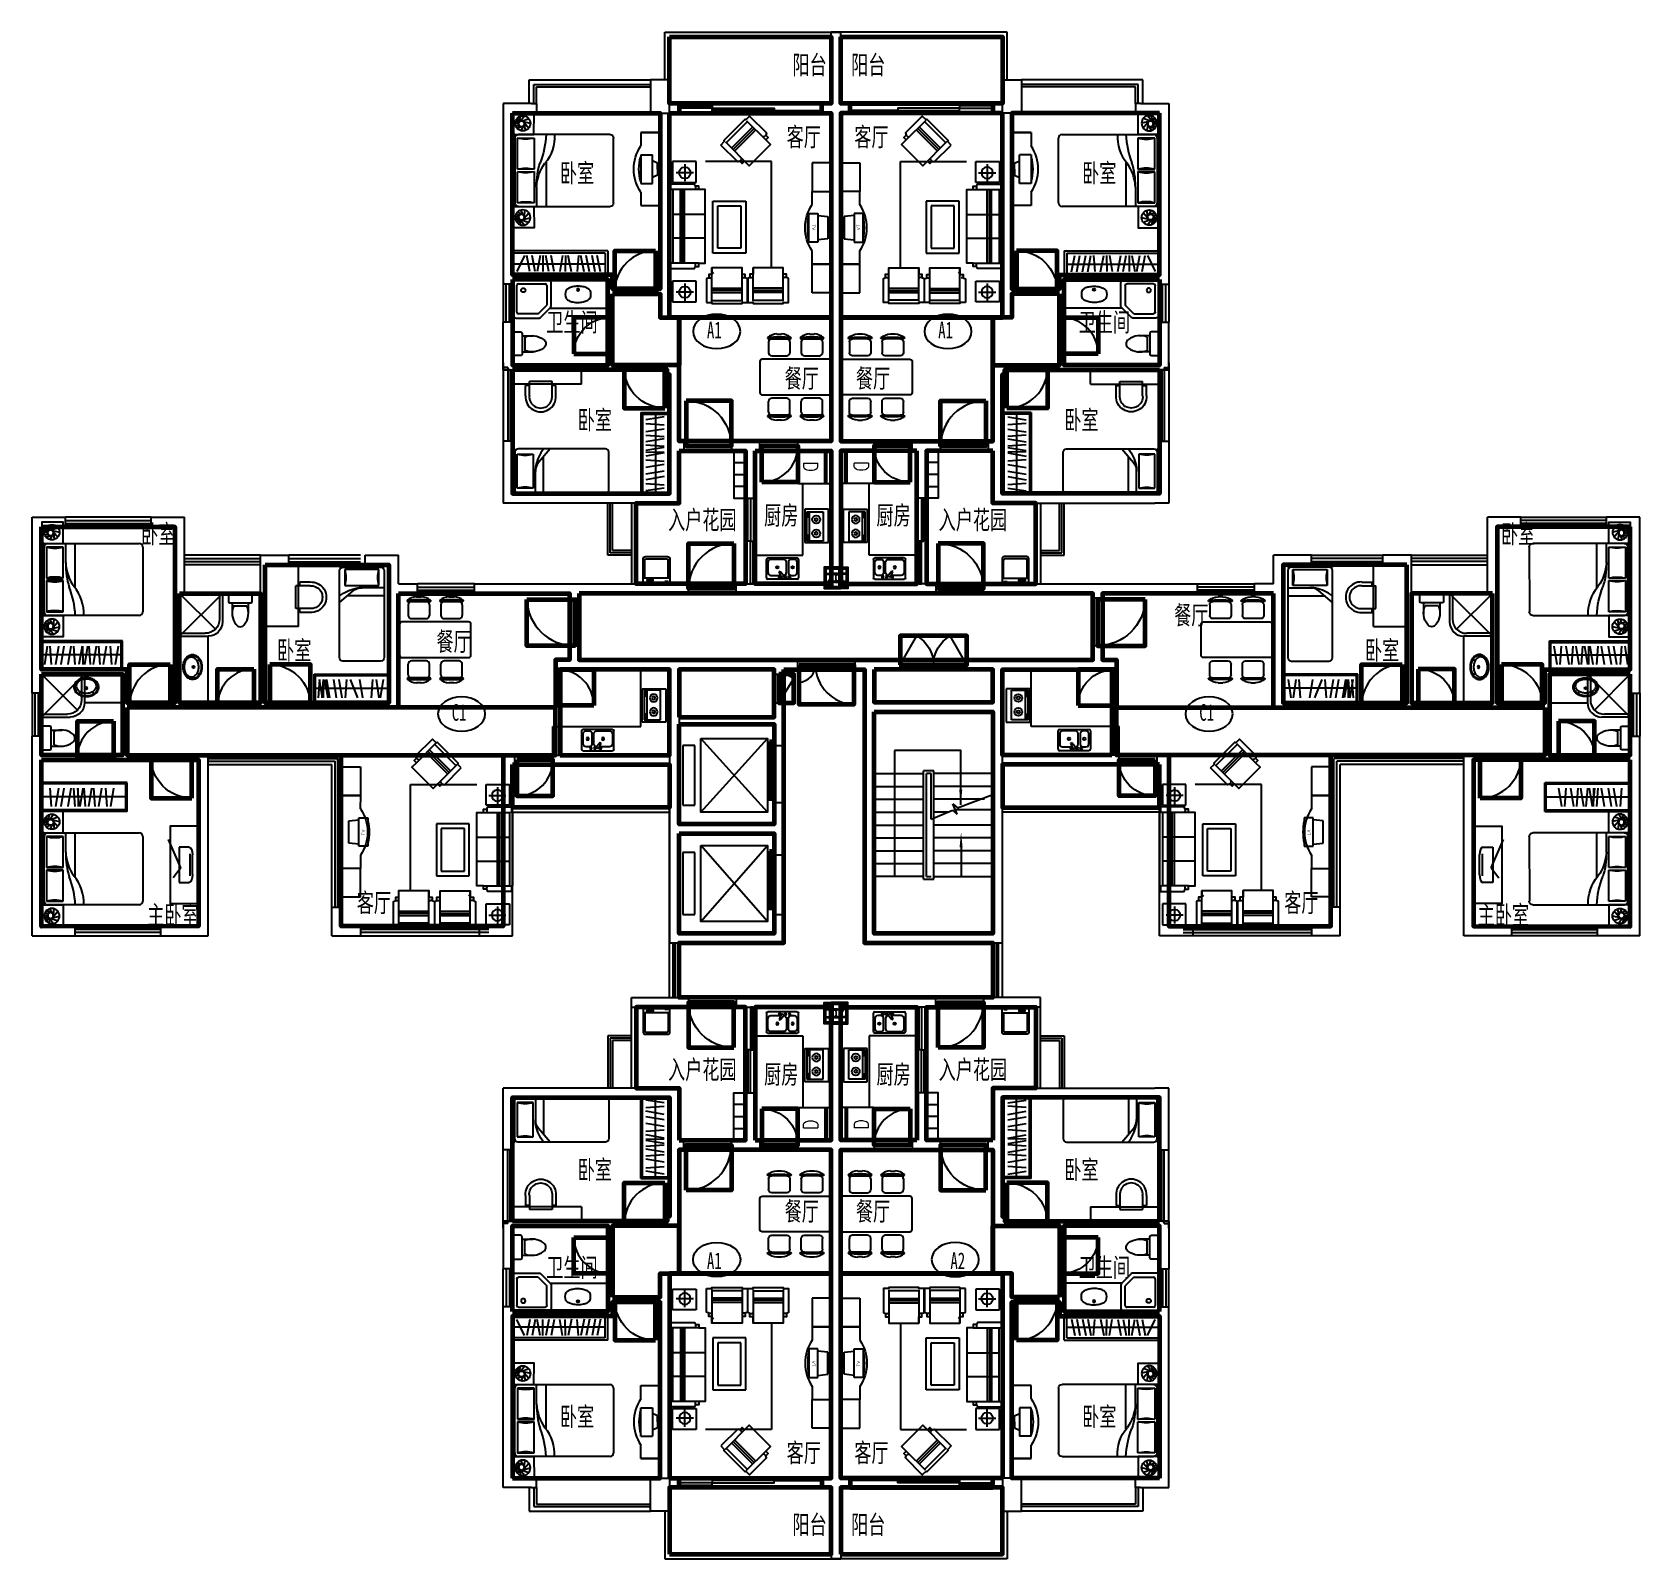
# Model space of a CAD drawing. Extents: x -451437 to -417637, y -598794 to -566694.
import ezdxf
from ezdxf.enums import TextEntityAlignment as Align

# ---------------------------------------------------------------- set-up
doc = ezdxf.new("R2010")
doc.units = 0
doc.header["$LTSCALE"] = 1000
doc.header["$MEASUREMENT"] = 0
doc.linetypes.add('DASH', pattern=[0.35, 0.25, -0.1])
doc.layers.get('0').update_dxf_attribs({"linetype": 'CONTINUOUS'})
for name, color, linetype in [('8', 9, 'CONTINUOUS'), ('F', 8, 'CONTINUOUS'), ('LV', 4, 'CONTINUOUS'), ('LVTRY', 8, 'CONTINUOUS'), ('PUB_TEXT', 7, 'CONTINUOUS'), ('STAIR', 3, 'CONTINUOUS'), ('TEXT', 6, 'CONTINUOUS'), ('WALL', 2, 'CONTINUOUS'), ('WC', 243, 'CONTINUOUS'), ('WINDOW', 3, 'CONTINUOUS'), ('WINDOW_TEXT', 7, 'CONTINUOUS'), ('栏杆', 140, 'CONTINUOUS'), ('烟道', 193, 'CONTINUOUS'), ('百页', 31, 'CONTINUOUS')]:
    doc.layers.add(name, color=color, linetype=linetype)
for name, color, linetype, lineweight in [('GT_卧室', 1, 'CONTINUOUS', 60), ('GT_卫生间', 5, 'CONTINUOUS', 60), ('GT_厨房', 4, 'CONTINUOUS', 60), ('GT_客厅', 2, 'CONTINUOUS', 60), ('GT_楼梯', 130, 'CONTINUOUS', 60), ('GT_水机房', 170, 'CONTINUOUS', 60), ('GT_电机房', 210, 'CONTINUOUS', 60), ('GT_电梯', 150, 'CONTINUOUS', 60), ('GT_花园', 74, 'CONTINUOUS', 60), ('GT_过道', 30, 'CONTINUOUS', 60), ('GT_门', 245, 'CONTINUOUS', 60), ('GT_阳台', 6, 'CONTINUOUS', 60), ('GT_餐厅', 3, 'CONTINUOUS', 60)]:
    doc.layers.add(name, color=color, linetype=linetype, lineweight=lineweight)
doc.styles.add('_HZTXT', font='txt.shx', dxfattribs={"width": 0.8, "bigfont": 'hztxt.shx'})
doc.styles.add('_SIMPLEX', font='SIMPLEX.shx', dxfattribs={"width": 0.8})
doc.styles.add('DIM_FONT', font='ROMAND.shx', dxfattribs={"width": 0.7})
doc.styles.add('HZTXT1', font='romand.shx', dxfattribs={"width": 0.6, "bigfont": 'hztxt.shx'})
doc.styles.add('SIMPLEX', font='SIMPLEX.SHX')
doc.styles.get("Standard").update_dxf_attribs({"font": 'GBENOR', "bigfont": 'GBCBIG'})
doc.styles.add('宋', font='', dxfattribs={"width": 0.8})
doc.styles.get('宋').set_extended_font_data('SimSun')

msp = doc.modelspace()

# ---------------------------------------------------------------- texts
at = {"layer": 'PUB_TEXT', "color": 3, "style": 'HZTXT1', "width": 0.8}
for s, p in [('阳台', (-435452, -567624)), ('阳台', (-434220, -567624)), ('客厅', (-435574, -569137)), ('客厅', (-434151, -569137)), ('卧室', (-440341, -569897)), ('卧室', (-429362, -569897)), ('卫生间', (-440628, -573033)), ('卫生间', (-429435, -573033)), ('餐厅', (-435616, -574214)), ('餐厅', (-434118, -574214)), ('卧室', (-439966, -575088)), ('卧室', (-429737, -575088)), ('厨房', (-436048, -577093)), ('厨房', (-433686, -577093)), ('入户花园', (-438068, -577189)), ('入户花园', (-432380, -577189)), ('卧室', (-449147, -577488)), ('卧室', (-420556, -577488)), ('餐厅', (-427427, -579192)), ('餐厅', (-442936, -579747)), ('卧室', (-446287, -579931)), ('卧室', (-423416, -579931)), ('客厅', (-444613, -585239)), ('客厅', (-425113, -585239)), ('主卧室', (-449017, -585498)), ('主卧室', (-421046, -585498)), ('入户花园', (-438068, -588748)), ('厨房', (-436048, -588848)), ('厨房', (-433686, -588848)), ('入户花园', (-432380, -588748)), ('卧室', (-439966, -590853)), ('卧室', (-429737, -590853)), ('餐厅', (-435616, -591727)), ('餐厅', (-434118, -591727)), ('卫生间', (-440628, -592908)), ('卫生间', (-429435, -592908)), ('卧室', (-440341, -596044)), ('卧室', (-429362, -596044)), ('客厅', (-435574, -596804)), ('客厅', (-434151, -596804)), ('阳台', (-435452, -598316)), ('阳台', (-434220, -598316))]:
    msp.add_text(s, height=450, dxfattribs=at).set_placement(p)
at = {"layer": 'TEXT', "style": '宋', "width": 0.65}
for s, p in [('A1', (-437250, -573130)), ('A1', (-432388, -573130)), ('C1', (-442615, -581173)), ('C1', (-426899, -581173)), ('A1', (-437250, -592700)), ('A2', (-432131, -592700))]:
    msp.add_text(s, height=350, dxfattribs=at).set_placement(p)

# ---------------------------------------------------------------- blocks, each defined once
blk = doc.blocks.new('-TD')
at = {"color": 0}
for p, q in [((-90, 0), (90, 0)), ((0, -90), (0, 90))]:
    blk.add_line(p, q, dxfattribs=at)
blk.add_circle((0, 0), 60)
blk = doc.blocks.new('-CG')
at = {"layer": 'F'}
for p, q in [((322, 351), (-172, 351)), ((-172, 351), (-172, -87)), ((322, -87), (322, 351)), ((-172, -87), (322, -87))]:
    blk.add_line(p, q, dxfattribs=at)
at = {"layer": 'F', "xscale": 2, "yscale": 2, "zscale": 2}
blk.add_blockref('-TD', (65, 149), dxfattribs=at)
blk = doc.blocks.new('12PCOU13')
at = {"color": 0, "linetype": 'ByBlock'}
for p, q in [((23, 34), (2, 34)), ((3, -34), (3, 34)), ((10, 34), (10, -34)), ((12, 34), (12, -34)), ((14, 34), (14, -34)), ((24, 35), (23, 34)), ((27, 34), (23, 34)), ((24, 37), (24, 35)), ((33, 11), (3, 11)), ((33, -11), (3, -11)), ((23, -34), (2, -34)), ((27, -34), (23, -34)), ((24, -35), (23, -34)), ((24, -37), (24, -35))]:
    blk.add_line(p, q, dxfattribs=at)
blk.add_lwpolyline([(1, -39), (1, -34), (0, -34), (0, 34), (1, 34), (1, 39), (23, 39), (24, 37), (27, 37), (27, 34), (33, 34), (33, -34), (27, -34), (27, -37), (24, -37), (23, -39)], close=True, dxfattribs=at)
blk = doc.blocks.new('-SOF5')
at = {"xscale": 22.75, "yscale": 22.75, "zscale": 22.75}
blk.add_blockref('12PCOU13', (-6, 890), dxfattribs=at)
blk = doc.blocks.new('A$C21A822AE')
at = {"layer": 'F', "linetype": 'Continuous'}
for p, q in [((954, 358), (954, 1748)), ((2878, 1591), (1785, 1591)), ((1785, 1591), (1785, 903)), ((1885, 1491), (1885, 1003)), ((2778, 1491), (1885, 1491)), ((2778, 1003), (2778, 1491)), ((2878, 903), (2878, 1591)), ((3896, 1611), (3191, 1611)), ((3282, 1600), (3305, 1578)), ((3396, 1679), (3396, 1633)), ((3623, 980), (3623, 1611)), ((3669, 980), (3669, 1611)), ((3714, 980), (3714, 1611)), ((3874, 1611), (3874, 980)), ((558, 1313), (113, 867)), ((225, 754), (671, 1200)), ((257, 722), (703, 1168)), ((290, 690), (735, 1136)), ((542, 1329), (1041, 830)), ((944, 1023), (912, 991)), ((97, 883), (499, 481)), ((912, 991), (880, 991)), ((1785, 903), (2878, 903)), ((1885, 1003), (2778, 1003)), ((3892, 744), (3187, 744)), ((3896, 980), (3328, 980)), ((3392, 812), (3392, 767)), ((3392, 767), (3415, 744)), ((3396, 958), (3419, 980)), ((3396, 912), (3396, 958)), ((3619, 114), (3619, 744)), ((3665, 114), (3665, 744)), ((3710, 114), (3710, 744)), ((3870, 744), (3870, 114)), ((402, 481), (434, 513)), ((434, 513), (434, 545)), ((3187, 358), (954, 358)), ((3892, 114), (3324, 114)), ((3392, 91), (3415, 114)), ((3392, 46), (3392, 91))]:
    blk.add_line(p, q, dxfattribs=at)
for points in [[(3919, 1724), (3919, 1611), (3942, 1611), (3942, 980), (3919, 980), (3919, 867), (3419, 867), (3396, 912), (3328, 912), (3328, 980), (3191, 980), (3191, 1611), (3328, 1611), (3328, 1679), (3396, 1679), (3419, 1724)], [(607, 1425), (526, 1345), (510, 1361), (64, 915), (80, 899), (0, 819), (354, 465), (402, 481), (450, 433), (499, 481), (595, 384), (1041, 830), (944, 927), (993, 975), (944, 1023), (960, 1071)], [(3915, 858), (3915, 744), (3938, 744), (3938, 114), (3915, 114), (3915, 0), (3415, 0), (3392, 46), (3324, 46), (3324, 114), (3187, 114), (3187, 744), (3324, 744), (3324, 812), (3392, 812), (3415, 858)]]:
    blk.add_lwpolyline(points, close=True, dxfattribs=at)
at = {"layer": 'F', "linetype": 'Continuous', "extrusion": (0, 0, -1), "zscale": -1, "rotation": 90.00002776979838}
for p in [(-1041, 2118), (-3553, 2118)]:
    blk.add_blockref('-CG', p, dxfattribs=at)
at = {"layer": 'F', "linetype": 'Continuous', "rotation": 269.9999722302016}
blk.add_blockref('-SOF5', (1426, 2498), dxfattribs=at)
blk = doc.blocks.new('_DBLK')
blk.add_line((-0.45, 0), (-0.45, -0.95))
blk.add_arc((-0.45, 0), 0.95, 270, 0)
at = {"layer": 'WINDOW_TEXT', "style": 'SIMPLEX', "flags": 9}
blk.add_attdef('A', text='', height=1, dxfattribs=at).set_placement((0, 1.5), align=Align.MIDDLE)
blk = doc.blocks.new('_WBLK')
for p, q in [((-0.5, 0.5), (0.5, 0.5)), ((0.5, 0.167), (-0.5, 0.167)), ((0.5, -0.167), (-0.5, -0.167)), ((-0.5, -0.5), (0.5, -0.5))]:
    blk.add_line(p, q)
at = {"layer": 'WINDOW_TEXT', "style": 'SIMPLEX', "flags": 9}
blk.add_attdef('A', text='', height=1, dxfattribs=at).set_placement((0, 1.5), align=Align.MIDDLE)
blk = doc.blocks.new('A$C5C05667C')
at = {"layer": 'LVTRY'}
for p, q in [((900, 900), (0, 0)), ((0, 900), (752, 148)), ((840, 900), (840, 360)), ((900, 900), (900, 300)), ((0, 60), (540, 60)), ((0, 0), (600, 0))]:
    blk.add_line(p, q, dxfattribs=at)
for centre, end in [((540, 360), 360), ((600, 300), 0)]:
    blk.add_arc(centre, 300, 270, end, dxfattribs=at)
blk = doc.blocks.new('A$C2EE22F3D')
at = {"layer": 'LVTRY', "linetype": 'Continuous'}
blk.add_blockref('A$C5C05667C', (0, 0), dxfattribs=at)
blk = doc.blocks.new('M_C5')
for p, q in [((-54, -14), (-154, 45)), ((-71, 21), (-106, 120)), ((-60, 63), (-50, 152)), ((-28, 86), (7, 160)), ((-9, 88), (59, 149)), ((12, 83), (112, 114)), ((26, 75), (152, 50)), ((42, 53), (156, -35)), ((48, 21), (102, -123)), ((-26, -30), (-153, -47)), ((14, -26), (-99, -126)), ((41, -2), (5, -160))]:
    blk.add_line(p, q)
for centre, radius in [((0, 0), 160), ((-11, 28), 60)]:
    blk.add_circle(centre, radius)
at = {"width": 0.8, "flags": 9}
for tag in ['XSIZE', 'YSIZE']:
    blk.add_attdef(tag, (0, 0), '', height=0.5, dxfattribs=at)
blk = doc.blocks.new('A$C19441411')
at = {"layer": 'F'}
for p, q in [((0, 451), (0, 1965)), ((51, 1965), (0, 1965)), ((50, 451), (51, 1965)), ((455, 1890), (101, 1890)), ((101, 1890), (101, 1234)), ((127, 1965), (2049, 1965)), ((454, 1233), (455, 1890)), ((505, 1549), (505, 1965)), ((707, 1031), (707, 1965)), ((2125, 1889), (2124, 526)), ((101, 1234), (454, 1233)), ((454, 1183), (101, 1183)), ((101, 1183), (101, 527)), ((454, 527), (454, 1183)), ((50, 451), (0, 451)), ((101, 527), (454, 527)), ((2049, 451), (126, 451))]:
    blk.add_line(p, q, dxfattribs=at)
for points in [[(0, 1965), (450, 1965), (451, 2415), (1, 2415)], [(0, 450), (450, 450), (451, 0), (1, 0)]]:
    blk.add_lwpolyline(points, close=True, dxfattribs=at)
for centre, radius, start, end in [((127, 1890), 75.7, 89.9835, 179.9835), ((278, 2495), 631, 253.7233, 286.2437), ((2049, 1889), 75.7, 359.9835, 89.9835), ((1432, 1602), 928, 182.5233, 216.0238), ((2089, 1528), 1584, 179.2416, 197.7868), ((278, 628), 631, 73.7233, 106.2437), ((278, 1789), 631, 253.7233, 286.2437), ((-1149, 367), 1857, 2.5995, 21.3904), ((-6, 489), 892, 357.5507, 39.5296), ((126, 527), 75.7, 179.9835, 269.9835), ((277, -79), 631, 73.7233, 106.2437), ((2049, 526), 75.7, 269.9835, 359.9835)]:
    blk.add_arc(centre, radius, start, end, dxfattribs=at)
at = {"layer": 'F', "extrusion": (0, 0, -1), "xscale": -1, "zscale": -1, "rotation": 270.016524208679}
blk.add_blockref('M_C5', (-216, 2199), dxfattribs=at)
at = {"layer": 'F', "extrusion": (0, 0, -1), "zscale": -1, "rotation": 269.983475791321}
blk.add_blockref('M_C5', (-216, 216), dxfattribs=at)
blk = doc.blocks.new('_E0YYN')
at = {"layer": 'LVTRY'}
for p, q in [((-200, 170), (-430, 170)), ((-260, 140), (-260, -140)), ((-200, 220), (-200, -220)), ((-30, 250), (-170, 250)), ((0, -220), (0, 220)), ((-200, -170), (-430, -170)), ((-170, -250), (-30, -250))]:
    blk.add_line(p, q, dxfattribs=at)
for centre, radius, start, end in [((-590, 0), 110, 123.4509, 236.5491), ((-413, -227), 398, 67.4505, 126.6381), ((-170, 220), 30, 90, 180), ((-30, 220), 30, 0, 90), ((-413, 227), 398, 233.3619, 292.5495), ((-170, -220), 30, 180, 270), ((-30, -220), 30, 270, 0)]:
    blk.add_arc(centre, radius, start, end, dxfattribs=at)
at = {"style": 'DIM_FONT', "width": 0.8, "flags": 9}
for tag in ['XSIZE', 'YSIZE']:
    blk.add_attdef(tag, (0, 0), '', height=0.5, dxfattribs=at)
blk = doc.blocks.new('A$C3FB71EF3')
at = {"layer": 'F'}
for p, q in [((1700, 600), (0, 600)), ((1670, 570), (0, 570)), ((115, 488), (59, 102)), ((210, 102), (181, 488)), ((356, 488), (289, 102)), ((468, 488), (405, 102)), ((611, 488), (548, 102)), ((706, 102), (678, 488)), ((852, 488), (785, 102)), ((874, 102), (869, 488)), ((964, 488), (901, 102)), ((1025, 102), (996, 488)), ((1146, 488), (1084, 102)), ((1228, 102), (1199, 488)), ((1356, 488), (1294, 102)), ((1475, 102), (1447, 488)), ((1611, 488), (1548, 102)), ((1670, 0), (1670, 600)), ((1700, 0), (1700, 600)), ((1670, 305), (0, 305)), ((1670, 30), (0, 30)), ((1700, 0), (0, 0))]:
    blk.add_line(p, q, dxfattribs=at)
blk = doc.blocks.new('A$C14555FE0')
at = {"layer": 'LV'}
for points in [[(198, -263, -0.126406), (125, -244, -0.106014), (58, -186, -0.085975), (16, -104, -0.075721), (0, 0, -0.075721), (16, 104, -0.085975), (58, 186, -0.106014), (125, 244, -0.126406), (198, 263, -0.126406), (271, 244, -0.106014), (338, 186, -0.085975), (380, 104, -0.075721), (396, 0, -0.075721), (380, -104, -0.085975), (338, -186, -0.106014), (271, -244, -0.126406)], [(193, -241, -0.129641), (128, -224, -0.106413), (68, -171, -0.084485), (30, -95, -0.07361), (16, 0, -0.07361), (30, 95, -0.084485), (68, 171, -0.106413), (128, 224, -0.129641), (193, 241, -0.129641), (257, 224, -0.106413), (317, 171, -0.084485), (355, 95, -0.07361), (369, 0, -0.07361), (355, -95, -0.084485), (317, -171, -0.106413), (257, -224, -0.129641)], [(222, -213, -0.135325), (168, -198, -0.106906), (117, -150, -0.081883), (86, -84, -0.070104), (74, 0, -0.070104), (86, 84, -0.081883), (117, 150, -0.106906), (168, 198, -0.135325), (222, 213, -0.135325), (275, 198, -0.106906), (326, 150, -0.081883), (357, 84, -0.070104), (369, 0, -0.070104), (357, -84, -0.081883), (326, -150, -0.106906), (275, -198, -0.135325)]]:
    blk.add_lwpolyline(points, format="xyb", close=True, dxfattribs=at)
blk.add_circle((178, 0), 22.5, dxfattribs=at)
for centre, radius, start, end in [((89, 182), 41.4, 220.3081, 318.3142), ((89, -183), 41.8, 42.2314, 139.1352)]:
    blk.add_arc(centre, radius, start, end, dxfattribs=at)
blk = doc.blocks.new('M_C4')
for p, q in [((100, 250), (350, 250)), ((0, -150), (0, 150)), ((363, 169), (84, 169)), ((450, 150), (450, -150)), ((450, -150), (0, -150)), ((187, -107), (57, -336)), ((187, -107), (547, -475))]:
    blk.add_line(p, q)
for centre, start, end in [((100, 150), 90, 180), ((350, 150), 0, 90)]:
    blk.add_arc(centre, 100, start, end)
at = {"flags": 9}
for tag in ['XSIZE', 'YSIZE']:
    blk.add_attdef(tag, (0, 0), '', height=0.5, dxfattribs=at)
at = {"width": 0.8, "flags": 9}
for tag in ['YSIZE', 'XSIZE', 'XSIZE', 'YSIZE']:
    blk.add_attdef(tag, (225, -150), '', height=0.5, dxfattribs=at)
blk = doc.blocks.new('A$C5DBE159F')
at = {"layer": 'F'}
for p, q in [((1, 2133), (1, 2733)), ((1, 2733), (401, 2733)), ((401, 2733), (401, 2133)), ((1, 2133), (0, 600)), ((401, 2133), (1, 2133)), ((401, 2133), (1, 2133)), ((401, 1853), (401, 2133)), ((400, 600), (400, 880)), ((400, 600), (0, 600)), ((0, 600), (400, 600)), ((0, 600), (0, 0)), ((400, 0), (400, 600)), ((0, 0), (400, 0))]:
    blk.add_line(p, q, dxfattribs=at)
blk.add_arc((-314, 1367), 865, 325.7332, 34.2225, dxfattribs=at)
blk = doc.blocks.new('A$C7C9A6AE1')
for p, q in [((600, -24), (0, -24)), ((0, -24), (0, -216)), ((0, -216), (600, -216)), ((44, -216), (66, -424)), ((534, -424), (556, -216)), ((600, -216), (600, -24)), ((66, -424), (534, -424))]:
    blk.add_line(p, q)
blk.add_arc((300, -1159, 0), 1159, 78.3431, 101.6569)
at = {"extrusion": (-7.168e-13, -1.109e-13, -1)}
blk.add_text('TV', height=70, rotation=180, dxfattribs=at).set_placement((-228, -88))
blk = doc.blocks.new('M_C3')
for p, q in [((-319, 296), (-319, 84)), ((-319, 84), (-239, 84)), ((-239, 296), (-239, 0)), ((-239, 0), (239, 0)), ((239, 296), (239, 0)), ((239, 84), (319, 84)), ((319, 296), (319, 84))]:
    blk.add_line(p, q)
for radius, start, end in [(320, 356.4494, 183.5506), (240, 355.2636, 184.7364)]:
    blk.add_arc((0, 316), radius, start, end)
at = {"width": 0.8, "flags": 9}
for tag in ['YSIZE', 'XSIZE', 'XSIZE', 'YSIZE']:
    blk.add_attdef(tag, (0, 0), '', height=0.5, dxfattribs=at)
blk = doc.blocks.new('A$C3C014548')
at = {"layer": 'F', "linetype": 'Continuous'}
for p, q in [((0, 937), (0, 0)), ((48, 937), (0, 937)), ((48, 937), (48, 0)), ((96, 108), (96, 829)), ((96, 829), (433, 829)), ((1951, 938), (120, 937)), ((433, 829), (433, 108)), ((790, 937), (549, 651)), ((649, 0), (649, 769)), ((2023, 72), (2023, 866)), ((481, 0), (481, 522)), ((48, 0), (0, 0)), ((433, 108), (96, 108)), ((120, 0), (1951, 0))]:
    blk.add_line(p, q, dxfattribs=at)
for centre, radius, start, end in [((120, 865), 72.1, 90.0079, 180.0079), ((264, 1406), 601, 253.7477, 286.2681), ((1440, 362), 978, 143.9877, 166.6151), ((1951, 866), 72.1, 0.0079, 90.0079), ((769, 465), 288, 139.902, 180.0079), ((769, 522), 288, 166.6151, 180.0079), ((120, 72), 72.1, 180.0079, 270.0079), ((265, -469), 601, 73.7477, 106.2681), ((1951, 72), 72.1, 270.0079, 0.0079)]:
    blk.add_arc(centre, radius, start, end, dxfattribs=at)
blk = doc.blocks.new('A$C2D9E6C10')
at = {"layer": 'F', "linetype": 'Continuous', "xscale": -1, "rotation": 270}
blk.add_blockref('A$C3C014548', (0, 0), dxfattribs=at)
blk = doc.blocks.new('A$C654F21E2')
at = {"layer": 'WINDOW', "linetype": 'Continuous', "rotation": 180}
blk.add_blockref('A$C2D9E6C10', (938, 2023), dxfattribs=at)
blk = doc.blocks.new('M_C25MYD')
for p, q in [((-569, 821), (-109, 821)), ((-564, 754), (-564, 529)), ((-389, 921), (-290, 921)), ((-114, 754), (-114, 529)), ((117, 821), (577, 821)), ((122, 754), (122, 529)), ((298, 921), (397, 921)), ((572, 754), (572, 529)), ((-746, 342), (-746, -308)), ((704, 392), (-696, 392)), ((-497, 461), (-182, 461)), ((190, 461), (505, 461)), ((754, -308), (754, 342)), ((-696, -358), (704, -358)), ((-564, -720), (-564, -495)), ((-182, -427), (-497, -427)), ((-114, -720), (-114, -495)), ((122, -720), (122, -495)), ((505, -427), (190, -427)), ((572, -720), (572, -495)), ((-109, -787), (-569, -787)), ((-290, -887), (-389, -887)), ((577, -787), (117, -787)), ((397, -887), (298, -887))]:
    blk.add_line(p, q)
for centre, radius, start, end in [((-579, 837), 10, 130.7265, 202.67), ((-569, 841), 20, 202.67, 270), ((-379, 606), 316, 91.7651, 130.7265), ((-339, -1857), 2713, 84.8023, 95.1977), ((-497, 754), 67.5, 90, 180), ((-300, 606), 316, 49.2735, 88.2349), ((-182, 754), 67.5, 0, 90), ((-109, 841), 20, 270, 337.33), ((-100, 837), 10, 337.33, 49.2735), ((108, 837), 10, 130.7265, 202.67), ((117, 841), 20, 202.67, 270), ((307, 606), 316, 91.7651, 130.7265), ((347, -1857), 2713, 84.8023, 95.1977), ((190, 754), 67.5, 90, 180), ((387, 606), 316, 49.2735, 88.2349), ((505, 754), 67.5, 0, 90), ((577, 841), 20, 270, 337.33), ((587, 837), 10, 337.33, 49.2735), ((-696, 342), 50, 90, 180), ((-497, 529), 67.5, 180, 270), ((-182, 529), 67.5, 270, 0), ((190, 529), 67.5, 180, 270), ((505, 529), 67.5, 270, 0), ((704, 342), 50, 0, 90), ((-696, -308), 50, 180, 270), ((704, -308), 50, 270, 0), ((-497, -495), 67.5, 90, 180), ((-182, -495), 67.5, 0, 90), ((190, -495), 67.5, 90, 180), ((505, -495), 67.5, 0, 90), ((-579, -803), 10, 157.33, 229.2735), ((-569, -807), 20, 90, 157.33), ((-379, -572), 316, 229.2735, 268.2349), ((-339, 1890), 2713, 264.8023, 275.1977), ((-497, -720), 67.5, 180, 270), ((-300, -572), 316, 271.7651, 310.7265), ((-182, -720), 67.5, 270, 0), ((-109, -807), 20, 22.67, 90), ((-100, -803), 10, 310.7265, 22.67), ((108, -803), 10, 157.33, 229.2735), ((117, -807), 20, 90, 157.33), ((307, -572), 316, 229.2735, 268.2349), ((347, 1890), 2713, 264.8023, 275.1977), ((190, -720), 67.5, 180, 270), ((387, -572), 316, 271.7651, 310.7265), ((505, -720), 67.5, 270, 0), ((577, -807), 20, 22.67, 90), ((587, -803), 10, 310.7265, 22.67)]:
    blk.add_arc(centre, radius, start, end)
at = {"width": 0.8, "flags": 9}
for tag in ['XSIZE', 'YSIZE']:
    blk.add_attdef(tag, (0, 0), '', height=0.5, dxfattribs=at)
blk = doc.blocks.new('A$C237D42E5')
at = {"layer": 'F'}
for p, q in [((0, 865, 39758), (0, 72, 39758)), ((1903, 938, 39758), (72, 937, 39758)), ((1374, 938, 39758), (1374, 168, 39758)), ((1542, 938, 39758), (1542, 416, 39758)), ((1591, 108, 39758), (1590, 829, 39758)), ((1590, 829, 39758), (1927, 829, 39758)), ((1927, 829, 39758), (1927, 108, 39758)), ((1975, 0, 39758), (1975, 938, 39758)), ((1975, 938, 39758), (2023, 938, 39758)), ((2023, 0, 39758), (2023, 938, 39758)), ((72, 0, 39758), (1903, 0, 39758)), ((1233, 1, 39758), (1475, 287, 39758)), ((1927, 108, 39758), (1591, 108, 39758)), ((1975, 0, 39758), (2023, 0, 39758))]:
    blk.add_line(p, q, dxfattribs=at)
for centre, radius, start, end in [((72, 865, 39758), 72.1, 90.0079, 180.0079), ((1759, 1406, 39758), 601, 253.7477, 286.2681), ((1903, 866, 39758), 72.1, 0.0079, 90.0079), ((583, 575, 39758), 978, 323.9877, 346.6151), ((1254, 473, 39758), 288, 319.902, 0.0079), ((1254, 416, 39758), 288, 346.6151, 0.0079), ((72, 72, 39758), 72.1, 180.0079, 270.0079), ((1759, -468, 39758), 601, 73.7477, 106.2681), ((1903, 72, 39758), 72.1, 270.0079, 0.0079)]:
    blk.add_arc(centre, radius, start, end, dxfattribs=at)
blk = doc.blocks.new('A$C71AE403D')
at = {"layer": 'F', "linetype": 'Continuous'}
for p, q in [((250, 4), (250, 254)), ((500, 0), (500, 250)), ((750, 250), (750, 0))]:
    blk.add_line(p, q, dxfattribs=at)
blk.add_lwpolyline([(0, 250), (0, 0), (1000, 0), (1000, 250)], close=True, dxfattribs=at)
blk = doc.blocks.new('A$C38AE43E2')
at = {"layer": 'WALL', "linetype": 'Continuous', "rotation": 270}
blk.add_blockref('A$C71AE403D', (0, 1000), dxfattribs=at)
blk = doc.blocks.new('A$C2D5A5793')
at = {"layer": 'WC'}
for p, q in [((690, 690), (0, 690, 0)), ((0, 690, 0), (0, 0, 0)), ((690, 0), (690, 690)), ((690, 598), (0, 598, 0)), ((690, 552), (0, 552, 0)), ((115, 575, 0), (46, 575, 0)), ((644, 575), (506, 575, 0)), ((0, 0, 0), (690, 0))]:
    blk.add_line(p, q, dxfattribs=at)
at = {"layer": 'WC', "style": '_HZTXT', "oblique": -180, "text_generation_flag": 4, "width": 0.8}
blk.add_text('D', height=300, rotation=0.0001, dxfattribs=at).set_placement((224, 408))
blk = doc.blocks.new('A$C3E9936EE')
at = {"layer": 'WC'}
for p, q in [((15, 92, 39758), (15, 89, 39758)), ((17, 86, 39758), (15, 88, 39758))]:
    blk.add_line(p, q, dxfattribs=at)
at = {"layer": 'WC', "elevation": 39758}
for points in [[(17, 261, -0.091341), (74, 304, -0.066287), (157, 332, -0.052428), (268, 343, -0.052428), (378, 330, -0.066287), (460, 300, -0.091756), (516, 256, -0.171377)], [(12, 91, -0.172546), (17, 261, -0.726395)], [(518, 87, -0.098208), (458, 40, -0.066287), (375, 11, -0.052428), (264, 1, -0.052428), (154, 13, -0.066287), (72, 43, -0.093876), (14, 89, -0.171377)], [(518, 87, 0.172546), (516, 256, 0.726395)]]:
    blk.add_lwpolyline(points, format="xyb", dxfattribs=at)
at = {"layer": 'WC'}
for radius in [25, 15]:
    blk.add_circle((265, 71, 39758), radius, dxfattribs=at)
blk.add_arc((16, 89, 39758), 1, 179.4693, 228.1469, dxfattribs=at)
at = {"layer": 'WC', "style": 'DIM_FONT', "oblique": -180, "text_generation_flag": 4, "width": 0.8, "flags": 9}
for tag in ['YSIZE', 'XSIZE', 'YSIZE', 'XSIZE']:
    blk.add_attdef(tag, (264, 1, 39758), '', height=0.5, rotation=359.4693, dxfattribs=at)
blk = doc.blocks.new('A$C30CA008E')
at = {"layer": 'F'}
for p, q in [((144, 1254), (144, 1534)), ((144, 1534), (544, 1534)), ((144, 1534), (544, 1534)), ((139, 467), (139, 1067)), ((139, 1067), (389, 1067)), ((389, 1067), (389, 467)), ((489, 892), (389, 942)), ((489, 767), (489, 892)), ((489, 767), (489, 642)), ((139, 467), (389, 467)), ((489, 642), (389, 592)), ((144, 0), (144, 280)), ((544, 0), (144, 0)), ((144, 0), (544, 0))]:
    blk.add_line(p, q, dxfattribs=at)
for centre, radius, start, end in [((859, 767), 865, 145.7553, 214.2447), ((1027, 767), 925, 163.6295, 196.3705)]:
    blk.add_arc(centre, radius, start, end, dxfattribs=at)
blk = doc.blocks.new('A$C6A35453C')
at = {"layer": 'WC'}
for p, q in [((500, 421, 39758), (270, 422, 39758)), ((440, 391, 39758), (438, 112, 39758)), ((501, 471, 39758), (498, 31, 39758)), ((671, 500, 39758), (531, 501, 39758)), ((698, 30, 39758), (701, 470, 39758)), ((498, 81, 39758), (268, 83, 39758)), ((528, 1, 39758), (668, 0, 39758))]:
    blk.add_line(p, q, dxfattribs=at)
for centre, radius, start, end in [((110, 254, 39758), 110, 123.0782, 236.1765), ((285, 25, 39758), 398, 67.0778, 126.2655), ((531, 471, 39758), 30, 89.6274, 179.6274), ((671, 470, 39758), 30, 359.6274, 89.6274), ((288, 480, 39758), 398, 232.9892, 292.1769), ((528, 31, 39758), 30, 179.6274, 269.6274), ((668, 30, 39758), 30, 269.6274, 359.6274)]:
    blk.add_arc(centre, radius, start, end, dxfattribs=at)
blk = doc.blocks.new('A$C0C2A2C94')
at = {"layer": 'WC'}
for p, q in [((220, 797, 39758), (13, 590, 39758)), ((270, 720, 39758), (90, 540, 39758)), ((742, 810, 39758), (251, 810, 39758)), ((270, 720, 39758), (686, 720, 39758)), ((720, 686, 39758), (720, 124, 39758)), ((810, 67, 39758), (810, 742, 39758)), ((0, 559, 39758), (0, 67, 39758)), ((90, 124, 39758), (90, 540, 39758)), ((67, 0, 39758), (742, 0, 39758)), ((686, 90, 39758), (124, 90, 39758))]:
    blk.add_line(p, q, dxfattribs=at)
blk.add_circle((585, 225, 39758), 45, dxfattribs=at)
for centre, radius, start, end in [((251, 765, 39758), 45, 90.0001, 135.0001), ((686, 686, 39758), 33.8, 0.0001, 90.0001), ((742, 742, 39758), 67.5, 0.0001, 90.0001), ((45, 559, 39758), 45, 135.0001, 180.0001), ((67, 67, 39758), 67.5, 180.0001, 270.0001), ((124, 124, 39758), 33.8, 180.0001, 270.0001), ((686, 124, 39758), 33.8, 270.0001, 0.0001), ((742, 67, 39758), 67.5, 270.0001, 0.0001)]:
    blk.add_arc(centre, radius, start, end, dxfattribs=at)
blk = doc.blocks.new('A$C095B46CE')
at = {"layer": 'WC'}
for p, q in [((0, 572), (0, 40)), ((0, 572), (559, 572)), ((0, 543), (457, 543)), ((559, 455), (0, 455)), ((31, 455), (31, 77)), ((106, 500), (106, 492)), ((119, 494), (171, 494)), ((119, 480), (119, 494)), ((171, 480), (119, 480)), ((171, 494), (171, 480)), ((180, 501), (180, 492)), ((457, 519), (457, 543)), ((524, 519), (457, 519)), ((524, 543), (524, 519)), ((524, 543), (559, 543)), ((528, 455), (528, 77)), ((559, 41), (559, 572)), ((41, 0), (519, 0)), ((63, 44), (496, 45))]:
    blk.add_line(p, q, dxfattribs=at)
blk.add_lwpolyline([(212, 495, -0.185158), (208, 485, -0.102042), (192, 473, -0.060862), (172, 467, -0.047173), (145, 464, -0.047173), (117, 467, -0.060862), (97, 473, -0.102042), (81, 485, -0.185158), (77, 495, -0.185158), (81, 506, -0.102042), (97, 517, -0.060862), (117, 524, -0.047173), (145, 526, -0.047173), (172, 524, -0.060862), (192, 517, -0.102042), (208, 506, -0.185158)], format="xyb", close=True, dxfattribs=at)
for points in [[(106, 500, -0.259034), (107, 503, -0.076276), (116, 507, -0.036515), (127, 509, -0.026615), (143, 510, -0.026615), (158, 509, -0.036515), (169, 507, -0.076276), (178, 503, -0.259034), (180, 500, -0.078462), (180, 499, -0.056762)], [(106, 492, -0.259034), (107, 495, -0.076276), (116, 499, -0.036515), (127, 501, -0.026615), (143, 502, -0.026615), (158, 501, -0.036515), (169, 499, -0.076276), (178, 495, -0.259034), (180, 492, -0.259034), (178, 489, -0.056762), (171, 486, -0.036515)], [(119, 485, -0.008736), (116, 485, -0.076276), (107, 489, -0.259034), (106, 492, -0.259034)]]:
    blk.add_lwpolyline(points, format="xyb", dxfattribs=at)
blk.add_circle((489, 543), 14.2, dxfattribs=at)
for centre, radius, start, end in [((41, 41), 40.5, 180.0161, 270.0161), ((63, 77), 32.4, 180.0161, 270.0161), ((496, 77), 32.4, 270.0161, 0.0161), ((519, 41), 40.5, 270.0161, 0.0161)]:
    blk.add_arc(centre, radius, start, end, dxfattribs=at)
at = {"layer": 'WC', "oblique": -180, "text_generation_flag": 4, "width": 0.8, "flags": 9}
for tag in ['YSIZE', 'XSIZE']:
    blk.add_attdef(tag, (279, 572), '', height=0.405, rotation=180.0161, dxfattribs=at)
blk = doc.blocks.new('A$C38C125B6')
at = {"layer": 'WC'}
for p, q in [((502, 701), (2, 701)), ((2, 701), (2, 1)), ((502, 1), (502, 701)), ((115, 674), (457, 674)), ((115, 51), (115, 674)), ((401, 674), (401, 51)), ((424, 641), (435, 641)), ((425, 550), (435, 550)), ((433, 566), (433, 631)), ((433, 631), (450, 631)), ((450, 566), (433, 566)), ((450, 631), (450, 566)), ((457, 674), (457, 51)), ((2, 1), (502, 1)), ((457, 51), (115, 51)), ((424, 168), (435, 168)), ((425, 77), (435, 77)), ((433, 158), (450, 158)), ((433, 93), (433, 158)), ((450, 93), (433, 93)), ((450, 158), (450, 93))]:
    blk.add_line(p, q, dxfattribs=at)
for points in [[(425, 550, -0.259034), (421, 552, -0.076276), (416, 563, -0.036515), (414, 577, -0.026615), (413, 595, -0.026615), (414, 614, -0.036515), (416, 628, -0.076276), (421, 639, -0.259034), (425, 641, -0.078462), (426, 641, -0.056762)], [(435, 550, -0.259034), (432, 552, -0.076276), (427, 563, -0.036515), (424, 577, -0.026615), (423, 595, -0.026615), (424, 614, -0.036515), (427, 628, -0.076276), (432, 639, -0.259034), (435, 641, -0.259034), (439, 639, -0.056762), (443, 631, -0.036515)], [(444, 566, -0.008736), (444, 563, -0.076276), (439, 552, -0.259034), (435, 550, -0.259034)], [(425, 77, -0.259034), (421, 79, -0.076276), (416, 90, -0.036515), (414, 104, -0.026615), (413, 122, -0.026615), (414, 141, -0.036515), (416, 155, -0.076276), (421, 166, -0.259034), (425, 168, -0.078462), (426, 168, -0.056762)], [(435, 77, -0.259034), (432, 79, -0.076276), (427, 90, -0.036515), (424, 104, -0.026615), (423, 122, -0.026615), (424, 141, -0.036515), (427, 155, -0.076276), (432, 166, -0.259034), (435, 168, -0.259034), (439, 166, -0.056762), (443, 158, -0.036515)], [(444, 93, -0.008736), (444, 90, -0.076276), (439, 79, -0.259034), (435, 77, -0.259034)]]:
    blk.add_lwpolyline(points, format="xyb", dxfattribs=at)
for centre, radius in [((260, 509), 82.5), ((260, 509), 31.6), ((260, 216), 82.5), ((260, 216), 31.6)]:
    blk.add_circle(centre, radius, dxfattribs=at)
at = {"layer": 'WC', "style": 'DIM_FONT', "width": 0.8, "flags": 9}
for tag in ['YSIZE', 'XSIZE']:
    blk.add_attdef(tag, (2, 1), '', height=0.5, rotation=180, dxfattribs=at)
blk = doc.blocks.new('YD')
at = {"linetype": 'DASH', "ltscale": 0.5}
for p, q in [((-315, 321), (-315, 405)), ((-305, 415), (-45, 415)), ((-35, 405), (-35, 321)), ((-315, 155), (-315, 291)), ((-315, 45), (-315, 125)), ((-305, 311), (-45, 311)), ((-305, 301), (-45, 301)), ((-305, 145), (-45, 145)), ((-305, 135), (-45, 135)), ((-45, 35), (-305, 35)), ((-35, 291), (-35, 155)), ((-35, 125), (-35, 45))]:
    blk.add_line(p, q, dxfattribs=at)
at = {"linetype": 'DASH'}
for p, q in [((-250, 35), (-250, 25)), ((-100, 35), (-100, 25))]:
    blk.add_line(p, q, dxfattribs=at)
at = {"linetype": 'ByBlock'}
blk.add_lwpolyline([(0, 0), (-350, 0), (-350, 450), (0, 450)], close=True, dxfattribs=at)
at = {"linetype": 'DASH', "ltscale": 0.5}
blk.add_lwpolyline([(-25, 25), (-325, 25), (-325, 425), (-25, 425)], close=True, dxfattribs=at)
for centre, start, end in [((-305, 405), 90, 180), ((-45, 405), 0, 90), ((-305, 321), 180, 270), ((-305, 291), 90, 180), ((-305, 155), 180, 270), ((-305, 125), 90, 180), ((-305, 45), 180, 270), ((-45, 321), 270, 0), ((-45, 291), 0, 90), ((-45, 155), 270, 0), ((-45, 125), 0, 90), ((-45, 45), 270, 0)]:
    blk.add_arc(centre, 10, start, end, dxfattribs=at)
at = {"linetype": 'DASH', "ltscale": 0.5, "style": '_SIMPLEX', "width": 0.8}
blk.add_text('YD', height=130, dxfattribs=at).set_placement((-261, 157))
blk = doc.blocks.new('M_E25ESP')
at = {"color": 0, "linetype": 'ByBlock'}
for p, q in [((0, -307), (0, 307)), ((31, 338), (419, 338)), ((48, 2), (57, -12)), ((59, 31), (163, 70)), ((82, 245), (82, 40)), ((173, 53), (87, -18)), ((358, 307), (143, 307)), ((163, 70), (173, 53)), ((419, -20), (419, 245)), ((450, 307), (450, -307)), ((419, -338), (31, -338)), ((82, -184), (82, -245)), ((143, -82), (358, -82)), ((358, -123), (143, -123)), ((143, -307), (358, -307)), ((419, -245), (419, -184))]:
    blk.add_line(p, q, dxfattribs=at)
for centre, radius in [((51, 61), 20.5), ((251, 112), 25.6), ((51, -61), 20.5), ((51, -143), 20.5), ((251, -210), 25.6)]:
    blk.add_circle(centre, radius, dxfattribs=at)
for centre, radius, start, end in [((31, 307), 30.7, 90, 180), ((66, 12), 20.5, 110.5377, 210), ((143, 245), 61.4, 90, 180), ((358, 245), 61.4, 0, 90), ((419, 307), 30.7, 0, 90), ((31, -307), 30.7, 180, 270), ((74, -2), 20.5, 210, 309.4623), ((143, -20), 61.4, 180, 270), ((143, -184), 61.4, 90, 180), ((143, -245), 61.4, 180, 270), ((358, -20), 61.4, 270, 0), ((358, -184), 61.4, 0, 90), ((358, -245), 61.4, 270, 0), ((419, -307), 30.7, 270, 0)]:
    blk.add_arc(centre, radius, start, end, dxfattribs=at)
at = {"style": 'DIM_FONT', "width": 0.8, "flags": 9}
for tag in ['XSIZE', 'YSIZE']:
    blk.add_attdef(tag, (0, 0), '', height=0.5, dxfattribs=at)
blk = doc.blocks.new('M_A17ORW')
at = {"const_width": 0.02}
for points in [[(-0.481, -0.001), (-0.481, -0.308)], [(0.481, 0.001), (0.481, -0.691)]]:
    blk.add_lwpolyline(points, dxfattribs=at)
for centre, radius, start, end in [((-0.501, -0.003), 0.307, 274.2492, 0.2101), ((0.505, 0.002), 0.699, 180.2762, 268.0603)]:
    blk.add_arc(centre, radius, start, end)
blk = doc.blocks.new('A$C7C275939')
for p, q in [((71, 1205), (36, 1205)), ((36, 1205), (36, 337)), ((71, 337), (71, 1205)), ((34, 868), (0, 868)), ((0, 868), (0, 0)), ((34, 0), (34, 868)), ((0, 0), (34, 0)), ((36, 337), (71, 337))]:
    blk.add_line(p, q)
blk = doc.blocks.new('M_A2ZXL')
blk.add_line((-0.472, 0), (-0.472, -1))
blk.add_arc((-0.5, 0), 1, 271.6231, 0)
blk = doc.blocks.new('_ARROW')
blk.add_solid([(0, 0), (-1, 0.1), (-1, -0.1)])
blk = doc.blocks.new('M_A0GGR')
for p, q in [((-0.5, 0), (-0.25, -0.433)), ((0.5, 0), (0.25, -0.433))]:
    blk.add_line(p, q)
for centre, start, end in [((-0.5, 0), 300, 0), ((0.5, 0), 180, 240)]:
    blk.add_arc(centre, 0.5, start, end)

# ---------------------------------------------------------------- linework, layer by layer
at = {"layer": '8', "linetype": 'Continuous'}
for p, q in [((-439337, -577694), (-439337, -576594)), ((-429737, -577694), (-429737, -576594)), ((-438837, -577694), (-439337, -577694)), ((-430237, -577694), (-429737, -577694)), ((-439337, -587794), (-439337, -588894)), ((-438837, -587794), (-439337, -587794)), ((-430237, -587794), (-429737, -587794)), ((-429737, -587794), (-429737, -588894))]:
    msp.add_line(p, q, dxfattribs=at)
at = {"layer": 'F', "linetype": 'Continuous'}
for p, q in [((-439337, -571294), (-441337, -571294)), ((-439387, -571344), (-441337, -571344)), ((-439387, -571344), (-439387, -571794)), ((-439337, -571294), (-439337, -571794)), ((-429737, -571294), (-427737, -571294)), ((-429737, -571294), (-429737, -571794)), ((-429687, -571344), (-427737, -571344)), ((-429687, -571344), (-429687, -571794)), ((-439387, -594144), (-439387, -593694)), ((-439337, -594194), (-439337, -593694)), ((-429737, -594194), (-429737, -593694)), ((-429687, -594144), (-429687, -593694)), ((-439387, -594144), (-441337, -594144)), ((-439337, -594194), (-441337, -594194)), ((-429737, -594194), (-427737, -594194)), ((-429687, -594144), (-427737, -594144))]:
    msp.add_line(p, q, dxfattribs=at)
at = {"layer": 'F'}
for p, q in [((-441087, -571390), (-441249, -571726)), ((-440972, -571726), (-441039, -571390)), ((-440860, -571726), (-440923, -571390)), ((-440756, -571390), (-440817, -571726)), ((-440698, -571390), (-440703, -571726)), ((-440574, -571726), (-440640, -571390)), ((-440462, -571726), (-440524, -571390)), ((-440285, -571390), (-440346, -571726)), ((-440227, -571390), (-440232, -571726)), ((-440101, -571736), (-440169, -571390)), ((-439948, -571390), (-439977, -571726)), ((-439830, -571736), (-439898, -571390)), ((-439720, -571736), (-439788, -571390)), ((-439597, -571736), (-439665, -571390)), ((-439487, -571736), (-439555, -571390)), ((-429586, -571736), (-429518, -571390)), ((-429477, -571736), (-429409, -571390)), ((-429354, -571736), (-429285, -571390)), ((-429244, -571736), (-429176, -571390)), ((-429125, -571390), (-429097, -571726)), ((-428973, -571736), (-428904, -571390)), ((-428847, -571390), (-428842, -571726)), ((-428789, -571390), (-428728, -571726)), ((-428612, -571726), (-428549, -571390)), ((-428500, -571726), (-428434, -571390)), ((-428376, -571390), (-428371, -571726)), ((-428318, -571390), (-428257, -571726)), ((-428213, -571726), (-428151, -571390)), ((-428101, -571726), (-428035, -571390)), ((-427986, -571390), (-427825, -571726)), ((-439387, -571569), (-441337, -571569)), ((-429687, -571569), (-427737, -571569)), ((-439887, -574094), (-439887, -573794)), ((-429187, -574094), (-429187, -573794)), ((-439887, -574094), (-441337, -574094)), ((-429187, -574094), (-427737, -574094)), ((-445837, -579190), (-445837, -577894)), ((-423237, -579190), (-423237, -577894)), ((-445837, -579190), (-446537, -579190)), ((-423237, -579190), (-422537, -579190)), ((-445507, -580194), (-443937, -580194)), ((-445507, -580794), (-445507, -580194)), ((-445477, -580794), (-445477, -580194)), ((-445477, -580224), (-443937, -580224)), ((-445420, -580692), (-445391, -580306)), ((-445401, -580306), (-445338, -580692)), ((-445343, -580692), (-445315, -580306)), ((-445311, -580692), (-445306, -580306)), ((-445289, -580306), (-445222, -580692)), ((-445247, -580306), (-445185, -580692)), ((-445104, -580306), (-445042, -580692)), ((-444992, -580306), (-444926, -580692)), ((-444847, -580692), (-444818, -580306)), ((-444752, -580306), (-444596, -580692)), ((-444558, -580306), (-444495, -580692)), ((-444300, -580692), (-444272, -580306)), ((-444206, -580306), (-444149, -580692)), ((-444110, -580692), (-444050, -580306)), ((-423567, -580194), (-425137, -580194)), ((-423597, -580224), (-425137, -580224)), ((-424964, -580692), (-425024, -580306)), ((-424868, -580306), (-424924, -580692)), ((-424773, -580692), (-424802, -580306)), ((-424516, -580306), (-424579, -580692)), ((-424322, -580306), (-424478, -580692)), ((-424227, -580692), (-424255, -580306)), ((-424081, -580306), (-424148, -580692)), ((-423969, -580306), (-424032, -580692)), ((-423826, -580306), (-423889, -580692)), ((-423785, -580306), (-423852, -580692)), ((-423762, -580692), (-423767, -580306)), ((-423731, -580692), (-423759, -580306)), ((-423673, -580306), (-423736, -580692)), ((-423654, -580692), (-423683, -580306)), ((-423597, -580794), (-423597, -580194)), ((-423567, -580794), (-423567, -580194)), ((-445477, -580489), (-443937, -580489)), ((-423597, -580489), (-425137, -580489)), ((-449437, -582468), (-451237, -582468)), ((-449467, -582498), (-451237, -582498)), ((-451027, -582977), (-451055, -582591)), ((-450881, -582591), (-450948, -582977)), ((-450769, -582591), (-450832, -582977)), ((-450626, -582591), (-450689, -582977)), ((-450531, -582977), (-450559, -582591)), ((-450485, -582591), (-450452, -582977)), ((-450462, -582977), (-450467, -582591)), ((-450373, -582591), (-450436, -582977)), ((-450312, -582977), (-450341, -582591)), ((-450190, -582591), (-450253, -582977)), ((-450109, -582977), (-450138, -582591)), ((-449980, -582591), (-450043, -582977)), ((-449862, -582977), (-449890, -582591)), ((-449726, -582591), (-449789, -582977)), ((-449467, -583078), (-449467, -582478)), ((-449437, -583078), (-449437, -582478)), ((-419637, -582468), (-417837, -582468)), ((-419637, -583078), (-419637, -582478)), ((-419607, -583078), (-419607, -582478)), ((-419607, -582498), (-417837, -582498)), ((-419347, -582591), (-419285, -582977)), ((-419212, -582977), (-419183, -582591)), ((-419093, -582591), (-419030, -582977)), ((-418965, -582977), (-418936, -582591)), ((-418883, -582591), (-418820, -582977)), ((-418762, -582977), (-418733, -582591)), ((-418701, -582591), (-418638, -582977)), ((-418589, -582591), (-418622, -582977)), ((-418611, -582977), (-418606, -582591)), ((-418543, -582977), (-418515, -582591)), ((-418447, -582591), (-418385, -582977)), ((-418304, -582591), (-418242, -582977)), ((-418192, -582591), (-418126, -582977)), ((-418047, -582977), (-418018, -582591)), ((-449467, -582773), (-451237, -582773)), ((-449467, -583048), (-451237, -583048)), ((-419607, -582773), (-417837, -582773)), ((-419607, -583048), (-417837, -583048)), ((-449437, -583078), (-451237, -583078)), ((-419637, -583078), (-417837, -583078)), ((-439887, -591394), (-441337, -591394)), ((-439887, -591394), (-439887, -591694)), ((-429187, -591394), (-429187, -591694)), ((-429187, -591394), (-427737, -591394)), ((-441087, -594097), (-441249, -593761)), ((-440972, -593761), (-441039, -594097)), ((-440860, -593761), (-440923, -594097)), ((-440756, -594097), (-440817, -593761)), ((-440698, -594097), (-440703, -593761)), ((-440574, -593761), (-440640, -594097)), ((-440462, -593761), (-440524, -594097)), ((-440285, -594097), (-440346, -593761)), ((-440227, -594097), (-440232, -593761)), ((-440101, -593752), (-440169, -594097)), ((-439948, -594097), (-439977, -593761)), ((-439830, -593752), (-439898, -594097)), ((-439720, -593752), (-439788, -594097)), ((-439597, -593752), (-439665, -594097)), ((-439487, -593752), (-439555, -594097)), ((-429586, -593752), (-429518, -594097)), ((-429477, -593752), (-429409, -594097)), ((-429354, -593752), (-429285, -594097)), ((-429244, -593752), (-429176, -594097)), ((-429125, -594097), (-429097, -593761)), ((-428973, -593752), (-428904, -594097)), ((-428847, -594097), (-428842, -593761)), ((-428789, -594097), (-428728, -593761)), ((-428612, -593761), (-428549, -594097)), ((-428500, -593761), (-428434, -594097)), ((-428376, -594097), (-428371, -593761)), ((-428318, -594097), (-428257, -593761)), ((-428213, -593761), (-428151, -594097)), ((-428101, -593761), (-428035, -594097)), ((-427986, -594097), (-427825, -593761)), ((-439387, -593919), (-441337, -593919)), ((-429687, -593919), (-427737, -593919))]:
    msp.add_line(p, q, dxfattribs=at)
at = {"layer": 'F', "linetype": 'Continuous'}
for points in [[(-447937, -583387), (-448537, -583387), (-448537, -585014), (-447937, -585014)], [(-421137, -583387), (-420537, -583387), (-420537, -585014), (-421137, -585014)]]:
    msp.add_lwpolyline(points, close=True, dxfattribs=at)
at = {"layer": 'GT_卧室'}
for points in [[(-441337, -568394), (-438237, -568394), (-438237, -572094), (-439237, -572094), (-439237, -571794), (-441337, -571794), (-441337, -568394)], [(-427737, -568394), (-430837, -568394), (-430837, -572094), (-429837, -572094), (-429837, -571794), (-427737, -571794), (-427737, -568394)], [(-441337, -573794), (-441337, -576394), (-438037, -576394), (-438037, -573894), (-438087, -573894), (-438087, -573794), (-441337, -573794)], [(-427737, -573794), (-427737, -576394), (-431037, -576394), (-431037, -573894), (-430987, -573894), (-430987, -573794), (-427737, -573794)], [(-451237, -577094), (-448437, -577094), (-448437, -580794), (-449437, -580794), (-449437, -580094), (-451237, -580094), (-451237, -577094)], [(-417837, -577094), (-420637, -577094), (-420637, -580794), (-419637, -580794), (-419637, -580094), (-417837, -580094), (-417837, -577094)], [(-446537, -577894), (-443937, -577894), (-443937, -580794), (-446537, -580794), (-446537, -577894)], [(-422537, -577894), (-425137, -577894), (-425137, -580794), (-422537, -580794), (-422537, -577894)], [(-451237, -581994), (-447937, -581994), (-447937, -585494), (-451237, -585495), (-451237, -581994)], [(-417837, -581994), (-421137, -581994), (-421137, -585494), (-417837, -585495), (-417837, -581994)], [(-441337, -591694), (-441337, -589094), (-438037, -589094), (-438037, -591594), (-438087, -591594), (-438087, -591694), (-441337, -591694)], [(-427737, -591694), (-427737, -589094), (-431037, -589094), (-431037, -591594), (-430987, -591594), (-430987, -591694), (-427737, -591694)], [(-441337, -597094), (-438237, -597094), (-438237, -593394), (-439237, -593394), (-439237, -593694), (-441337, -593694), (-441337, -597094)], [(-427737, -597094), (-430837, -597094), (-430837, -593394), (-429837, -593394), (-429837, -593694), (-427737, -593694), (-427737, -597094)]]:
    msp.add_lwpolyline(points, dxfattribs=at)
at = {"layer": 'GT_卫生间'}
for points in [[(-441337, -571894), (-441337, -573694), (-439337, -573694), (-439337, -571894), (-441337, -571894)], [(-427737, -571894), (-427737, -573694), (-429737, -573694), (-429737, -571894), (-427737, -571894)], [(-448337, -578494), (-446637, -578494), (-446637, -580794), (-448337, -580794), (-448337, -578494)], [(-420737, -578494), (-422437, -578494), (-422437, -580794), (-420737, -580794), (-420737, -578494)], [(-451237, -580194), (-449537, -580194), (-449537, -581894), (-451237, -581894), (-451237, -580194)], [(-417837, -580194), (-419537, -580194), (-419537, -581894), (-417837, -581894), (-417837, -580194)], [(-441337, -593594), (-441337, -591794), (-439337, -591794), (-439337, -593594), (-441337, -593594)], [(-427737, -593594), (-427737, -591794), (-429737, -591794), (-429737, -593594), (-427737, -593594)]]:
    msp.add_lwpolyline(points, dxfattribs=at)
at = {"layer": 'GT_厨房'}
for points in [[(-436237, -575494), (-434637, -575494), (-434637, -578294), (-436237, -578294), (-436237, -575494)], [(-432837, -575494), (-434437, -575494), (-434437, -578294), (-432837, -578294), (-432837, -575494)], [(-440337, -581894), (-438037, -581894), (-438037, -580094), (-440337, -580094), (-440337, -581894)], [(-428737, -581894), (-431037, -581894), (-431037, -580094), (-428737, -580094), (-428737, -581894)], [(-436237, -589994), (-434637, -589994), (-434637, -587194), (-436237, -587194), (-436237, -589994)], [(-432837, -589994), (-434437, -589994), (-434437, -587194), (-432837, -587194), (-432837, -589994)]]:
    msp.add_lwpolyline(points, dxfattribs=at)
at = {"layer": 'GT_客厅'}
for points in [[(-438037, -568394), (-434637, -568394), (-434637, -572694), (-438037, -572694), (-438037, -568394)], [(-431037, -568394), (-434437, -568394), (-434437, -572694), (-431037, -572694), (-431037, -568394)], [(-444937, -581894), (-441537, -581894), (-441537, -585494), (-444937, -585494), (-444937, -581894)], [(-424137, -581894), (-427537, -581894), (-427537, -585494), (-424137, -585494), (-424137, -581894)], [(-438037, -597094), (-434637, -597094), (-434637, -592794), (-438037, -592794), (-438037, -597094)], [(-431037, -597094), (-434437, -597094), (-434437, -592794), (-431037, -592794), (-431037, -597094)]]:
    msp.add_lwpolyline(points, dxfattribs=at)
at = {"layer": 'GT_楼梯'}
msp.add_lwpolyline([(-433737, -580984), (-431237, -580984), (-431237, -585644), (-433737, -585644), (-433737, -580984)], dxfattribs=at)
at = {"layer": 'GT_水机房'}
msp.add_lwpolyline([(-437837, -581094), (-435837, -581094), (-435837, -580094), (-437837, -580094), (-437837, -581094)], dxfattribs=at)
at = {"layer": 'GT_电机房'}
msp.add_lwpolyline([(-433737, -580094), (-433737, -580784), (-431237, -580784), (-431237, -580094), (-433737, -580094)], dxfattribs=at)
at = {"layer": 'GT_电梯'}
for points in [[(-437837, -581244), (-435837, -581244), (-435837, -583344), (-437837, -583344), (-437837, -581244)], [(-437837, -583544), (-435837, -583544), (-435837, -585644), (-437837, -585644), (-437837, -583544)]]:
    msp.add_lwpolyline(points, dxfattribs=at)
at = {"layer": 'GT_花园'}
for points in [[(-437837, -575494), (-436437, -575494), (-436437, -578294), (-438737, -578294), (-438737, -576594), (-437837, -576594), (-437837, -575494)], [(-431237, -575494), (-432637, -575494), (-432637, -578294), (-430337, -578294), (-430337, -576594), (-431237, -576594), (-431237, -575494)], [(-437837, -589994), (-436437, -589994), (-436437, -587194), (-438737, -587194), (-438737, -588894), (-437837, -588894), (-437837, -589994)], [(-431237, -589994), (-432637, -589994), (-432637, -587194), (-430337, -587194), (-430337, -588894), (-431237, -588894), (-431237, -589994)]]:
    msp.add_lwpolyline(points, dxfattribs=at)
at = {"layer": 'GT_过道'}
for points in [[(-439237, -572194), (-438237, -572194), (-438237, -572694), (-437837, -572694), (-437837, -573694), (-439237, -573694), (-439237, -572194)], [(-429837, -572194), (-430837, -572194), (-430837, -572694), (-431237, -572694), (-431237, -573694), (-429837, -573694), (-429837, -572194)], [(-439937, -578494), (-439937, -579894), (-429137, -579894), (-429137, -578494), (-439937, -578494)], [(-435637, -580094), (-433937, -580094), (-433937, -585844), (-431237, -585844), (-431237, -586994), (-437837, -586994), (-437837, -585844), (-435637, -585844), (-435637, -580094)], [(-449437, -580894), (-449437, -581894), (-440437, -581894), (-440437, -580894), (-449437, -580894)], [(-419637, -580894), (-419637, -581894), (-428637, -581894), (-428637, -580894), (-419637, -580894)], [(-439237, -593294), (-438237, -593294), (-438237, -592794), (-437837, -592794), (-437837, -591794), (-439237, -591794), (-439237, -593294)], [(-429837, -593294), (-430837, -593294), (-430837, -592794), (-431237, -592794), (-431237, -591794), (-429837, -591794), (-429837, -593294)]]:
    msp.add_lwpolyline(points, dxfattribs=at)
at = {"layer": 'GT_门'}
for points in [[(-437837, -568194), (-437837, -568394), (-434837, -568394), (-434837, -568194), (-437837, -568194)], [(-434237, -568194), (-431237, -568194), (-431237, -568394), (-434237, -568394), (-434237, -568194)], [(-438332, -571289), (-438332, -572144), (-439187, -572144), (-439187, -571289), (-438332, -571289)], [(-430742, -571289), (-430742, -572144), (-429887, -572144), (-429887, -571289), (-430742, -571289)], [(-440047, -573454), (-439287, -573454), (-439287, -572694), (-440047, -572694), (-440047, -573454)], [(-429027, -573454), (-429787, -573454), (-429787, -572694), (-429027, -572694), (-429027, -573454)], [(-438132, -574599), (-438132, -573744), (-438987, -573744), (-438987, -574599), (-438132, -574599)], [(-430942, -574599), (-430942, -573744), (-430087, -573744), (-430087, -574599), (-430942, -574599)], [(-437687, -574444), (-437687, -575394), (-436737, -575394), (-436737, -574444), (-437687, -574444)], [(-431387, -574444), (-431387, -575394), (-432337, -575394), (-432337, -574444), (-431387, -574444)], [(-436097, -576154), (-436097, -575394), (-435337, -575394), (-435337, -576154), (-436097, -576154)], [(-432977, -576154), (-432977, -575394), (-433737, -575394), (-433737, -576154), (-432977, -576154)], [(-436687, -577444), (-436687, -578394), (-437637, -578394), (-437637, -577444), (-436687, -577444)], [(-432387, -577444), (-432387, -578394), (-431437, -578394), (-431437, -577444), (-432387, -577444)], [(-441036, -578622), (-440037, -578622), (-440037, -579594), (-441036, -579594), (-441036, -578622)], [(-428037, -578622), (-429037, -578622), (-429037, -579594), (-428037, -579594), (-428037, -578622)], [(-433187, -579994), (-431787, -579994), (-431787, -579387), (-433187, -579387), (-433187, -579994)], [(-448532, -579989), (-448532, -580844), (-449387, -580844), (-449387, -579989), (-448532, -579989)], [(-446442, -579989), (-446442, -580844), (-445587, -580844), (-445587, -579989), (-446442, -579989)], [(-435314, -579995), (-434160, -579995), (-434160, -580829), (-435314, -580829), (-435314, -579995)], [(-422632, -579989), (-422632, -580844), (-423487, -580844), (-423487, -579989), (-422632, -579989)], [(-420542, -579989), (-420542, -580844), (-419687, -580844), (-419687, -579989), (-420542, -579989)], [(-446777, -580084), (-446777, -580844), (-447537, -580844), (-447537, -580084), (-446777, -580084)], [(-439627, -580854), (-440387, -580854), (-440387, -580094), (-439627, -580094), (-439627, -580854)], [(-435737, -580194), (-435737, -580794), (-435421, -580794), (-435421, -580194), (-435737, -580194)], [(-429447, -580854), (-428687, -580854), (-428687, -580094), (-429447, -580094), (-429447, -580854)], [(-422297, -580084), (-422297, -580844), (-421537, -580844), (-421537, -580084), (-422297, -580084)], [(-449727, -581184), (-449727, -581944), (-450487, -581944), (-450487, -581184), (-449727, -581184)], [(-419347, -581184), (-419347, -581944), (-418587, -581944), (-418587, -581184), (-419347, -581184)], [(-435934, -581611), (-435837, -581611), (-435837, -582816), (-435934, -582816), (-435934, -581611)], [(-448082, -582799), (-448082, -581944), (-448937, -581944), (-448937, -582799), (-448082, -582799)], [(-441247, -581994), (-441247, -582754), (-440487, -582754), (-440487, -581994), (-441247, -581994)], [(-427827, -581994), (-427827, -582754), (-428587, -582754), (-428587, -581994), (-427827, -581994)], [(-420992, -582799), (-420992, -581944), (-420137, -581944), (-420137, -582799), (-420992, -582799)], [(-435934, -583911), (-435837, -583911), (-435837, -585116), (-435934, -585116), (-435934, -583911)], [(-436687, -588044), (-436687, -587094), (-437637, -587094), (-437637, -588044), (-436687, -588044)], [(-432387, -588044), (-432387, -587094), (-431437, -587094), (-431437, -588044), (-432387, -588044)], [(-436097, -589334), (-436097, -590094), (-435337, -590094), (-435337, -589334), (-436097, -589334)], [(-432977, -589334), (-432977, -590094), (-433737, -590094), (-433737, -589334), (-432977, -589334)], [(-437687, -591044), (-437687, -590094), (-436737, -590094), (-436737, -591044), (-437687, -591044)], [(-431387, -591044), (-431387, -590094), (-432337, -590094), (-432337, -591044), (-431387, -591044)], [(-438132, -590889), (-438132, -591744), (-438987, -591744), (-438987, -590889), (-438132, -590889)], [(-430942, -590889), (-430942, -591744), (-430087, -591744), (-430087, -590889), (-430942, -590889)], [(-440047, -592034), (-439287, -592034), (-439287, -592794), (-440047, -592794), (-440047, -592034)], [(-429027, -592034), (-429787, -592034), (-429787, -592794), (-429027, -592794), (-429027, -592034)], [(-438332, -594199), (-438332, -593344), (-439187, -593344), (-439187, -594199), (-438332, -594199)], [(-430742, -594199), (-430742, -593344), (-429887, -593344), (-429887, -594199), (-430742, -594199)], [(-437837, -597294), (-437837, -597094), (-434837, -597094), (-434837, -597294), (-437837, -597294)], [(-434237, -597294), (-431237, -597294), (-431237, -597094), (-434237, -597094), (-434237, -597294)]]:
    msp.add_lwpolyline(points, dxfattribs=at)
at = {"layer": 'GT_阳台'}
for points in [[(-438037, -566794), (-434637, -566794), (-434637, -568194), (-438037, -568194), (-438037, -566794)], [(-434437, -566794), (-431037, -566794), (-431037, -568194), (-434437, -568194), (-434437, -566794)], [(-441337, -582094), (-438037, -582094), (-438037, -582994), (-441337, -582994), (-441337, -582094)], [(-427737, -582094), (-431037, -582094), (-431037, -582994), (-427737, -582994), (-427737, -582094)], [(-438037, -598694), (-434637, -598694), (-434637, -597294), (-438037, -597294), (-438037, -598694)], [(-434437, -598694), (-431037, -598694), (-431037, -597294), (-434437, -597294), (-434437, -598694)]]:
    msp.add_lwpolyline(points, dxfattribs=at)
at = {"layer": 'GT_餐厅'}
for points in [[(-434637, -572694), (-434637, -575294), (-437837, -575294), (-437837, -572694), (-434637, -572694)], [(-434437, -572694), (-434437, -575294), (-431237, -575294), (-431237, -572694), (-434437, -572694)], [(-443737, -578494), (-440137, -578494), (-440137, -579894), (-440437, -579894), (-440437, -580894), (-443737, -580894), (-443737, -578494)], [(-425337, -578494), (-428937, -578494), (-428937, -579894), (-428637, -579894), (-428637, -580894), (-425337, -580894), (-425337, -578494)], [(-434637, -592794), (-434637, -590194), (-437837, -590194), (-437837, -592794), (-434637, -592794)], [(-434437, -592794), (-434437, -590194), (-431237, -590194), (-431237, -592794), (-434437, -592794)]]:
    msp.add_lwpolyline(points, dxfattribs=at)
at = {"layer": 'LVTRY', "linetype": 'Continuous'}
for p, q in [((-447737, -580794), (-447737, -579394)), ((-421337, -580794), (-421337, -579394)), ((-449537, -580794), (-450337, -580794)), ((-419537, -580794), (-418737, -580794))]:
    msp.add_line(p, q, dxfattribs=at)
at = {"layer": 'STAIR'}
for p, q in [((-437754, -581694), (-437754, -582944)), ((-437502, -581694), (-437754, -581694)), ((-437502, -582944), (-437502, -581694)), ((-433309, -581798), (-433309, -584444)), ((-433737, -582284), (-432697, -582284)), ((-432697, -584504), (-432697, -582224)), ((-432477, -582224), (-432697, -582224)), ((-432637, -584444), (-432637, -582284)), ((-432537, -582284), (-432637, -582284)), ((-432537, -583244), (-432537, -582284)), ((-432477, -583218), (-432477, -582224)), ((-431237, -582284), (-432477, -582284)), ((-433737, -582554), (-432697, -582554)), ((-431237, -582554), (-432477, -582554)), ((-437754, -582944), (-437502, -582944)), ((-433737, -582824), (-432697, -582824)), ((-432537, -583244), (-432089, -583050)), ((-431418, -582824), (-432477, -582824)), ((-432089, -583050), (-431986, -583136)), ((-431986, -583136), (-432082, -582916)), ((-432082, -582916), (-431979, -583002)), ((-431237, -583044), (-432026, -583044)), ((-431979, -583002), (-431237, -582723)), ((-433737, -583094), (-432697, -583094)), ((-433737, -583364), (-432697, -583364)), ((-432191, -583094), (-432477, -583094)), ((-432477, -584504), (-432477, -583218)), ((-431237, -583364), (-432477, -583364)), ((-433737, -583634), (-432697, -583634)), ((-431237, -583634), (-432477, -583634)), ((-437502, -583944), (-437754, -583944)), ((-437754, -583944), (-437754, -585244)), ((-437502, -585244), (-437502, -583944)), ((-433737, -583904), (-432697, -583904)), ((-431237, -583904), (-432477, -583904)), ((-431907, -583835, 0), (-431907, -584444)), ((-433737, -584174), (-432697, -584174)), ((-431237, -584174), (-432477, -584174)), ((-432697, -584444), (-433737, -584444)), ((-432697, -584504), (-432477, -584504)), ((-432637, -584444), (-432537, -584444)), ((-432477, -584444), (-431237, -584444)), ((-437754, -585244), (-437502, -585244))]:
    msp.add_line(p, q, dxfattribs=at)
at = {"layer": 'STAIR', "linetype": 'Continuous'}
for p, q in [((-435978, -583094), (-437378, -581544)), ((-437378, -583094), (-435978, -581544)), ((-435837, -582894), (-435837, -581694)), ((-435978, -585394), (-437378, -583794)), ((-437378, -585394), (-435978, -583794)), ((-435837, -585244), (-435837, -583994))]:
    msp.add_line(p, q, dxfattribs=at)
for points in [[(-437378, -581544), (-435978, -581544), (-435978, -583094), (-437378, -583094)], [(-437378, -583794), (-435978, -583794), (-435978, -585394), (-437378, -585394)]]:
    msp.add_lwpolyline(points, close=True, dxfattribs=at)
at = {"layer": 'STAIR'}
msp.add_lwpolyline([(-431914, -582939), (-431914, -581798), (-433309, -581798)], dxfattribs=at)
at = {"layer": 'STAIR', "const_width": 20, "elevation": 0}
msp.add_lwpolyline([(-431897, -584445, -1), (-431917, -584445, -1)], format="xyb", close=True, dxfattribs=at)
at = {"layer": 'TEXT', "extrusion": (0, 0, -1)}
for centre, major_axis in [((-437044, -572986), (497, 0)), ((-432182, -572986), (497, 0)), ((-442409, -581029), (497, 0)), ((-426693, -581029), (497, 0)), ((-432029, -592501), (-497, 0))]:
    msp.add_ellipse(centre, major_axis=major_axis, ratio=0.727273, dxfattribs=at)
at = {"layer": 'TEXT'}
msp.add_ellipse((-437044, -592501), major_axis=(497, 0), ratio=0.727273, dxfattribs=at)
at = {"layer": 'WALL'}
for p, q in [((-434437, -566694), (-434637, -566694)), ((-434637, -566694), (-434437, -566694)), ((-438037, -567694), (-438437, -567694)), ((-438437, -567694), (-438437, -568394)), ((-438037, -568394), (-438037, -567694)), ((-431037, -567694), (-430637, -567694)), ((-431037, -568394), (-431037, -567694)), ((-430637, -567694), (-430637, -568394)), ((-441337, -571794), (-441337, -568394)), ((-438437, -568394), (-438037, -568394)), ((-434637, -569894), (-434637, -568394)), ((-434637, -569894), (-434637, -568394)), ((-434437, -569894), (-434437, -568394)), ((-430637, -568394), (-431037, -568394)), ((-427737, -571794), (-427737, -568394)), ((-438287, -572194), (-438237, -572194)), ((-430787, -572194), (-430837, -572194)), ((-441537, -575294), (-441537, -575494)), ((-441537, -575294), (-441537, -575494)), ((-437837, -575494), (-437837, -576594)), ((-435337, -575294), (-434637, -575294)), ((-433737, -575294), (-434437, -575294)), ((-431237, -575494), (-431237, -576594)), ((-427537, -575294), (-427537, -575494)), ((-427537, -575294), (-427537, -575494)), ((-451437, -580594), (-451437, -576894)), ((-451437, -576894), (-450737, -576894)), ((-450737, -577094), (-450737, -576894)), ((-448937, -576894), (-448237, -576894)), ((-448937, -577094), (-448937, -576894)), ((-448237, -578494), (-448237, -576894)), ((-420837, -578494), (-420837, -576894)), ((-420137, -576894), (-420837, -576894)), ((-420137, -577094), (-420137, -576894)), ((-417637, -576894), (-418337, -576894)), ((-418337, -577094), (-418337, -576894)), ((-417637, -580594), (-417637, -576894)), ((-451237, -580094), (-451237, -577094)), ((-451237, -577094), (-450737, -577094)), ((-448937, -577094), (-448437, -577094)), ((-448437, -580794), (-448437, -577094)), ((-420637, -580794), (-420637, -577094)), ((-420137, -577094), (-420637, -577094)), ((-417837, -577094), (-418337, -577094)), ((-417837, -580094), (-417837, -577094)), ((-446637, -580794), (-446637, -577694)), ((-446537, -580794), (-446537, -577894)), ((-446037, -577894), (-446037, -577694)), ((-444437, -577894), (-444437, -577694)), ((-443937, -580794), (-443937, -577894)), ((-443737, -578294), (-443737, -577694)), ((-425337, -578294), (-425337, -577694)), ((-425137, -580794), (-425137, -577894)), ((-424537, -577894), (-424537, -577694)), ((-423037, -577894), (-423037, -577694)), ((-422537, -580794), (-422537, -577894)), ((-422437, -580794), (-422437, -577694)), ((-443337, -578494), (-443337, -578294)), ((-442137, -578494), (-442137, -578294)), ((-426937, -578494), (-426937, -578294)), ((-425737, -578494), (-425737, -578294)), ((-448337, -580794), (-448337, -578494)), ((-443737, -580894), (-443737, -578494)), ((-440137, -578594), (-440137, -578494)), ((-440137, -578594), (-439937, -578594)), ((-428937, -578594), (-429137, -578594)), ((-428937, -578594), (-429137, -578594)), ((-428937, -578594), (-428937, -578494)), ((-428937, -578594), (-428937, -578494)), ((-425337, -580894), (-425337, -578494)), ((-420737, -580794), (-420737, -578494)), ((-440137, -579594), (-439937, -579594)), ((-428937, -579594), (-429137, -579594)), ((-428937, -579594), (-429137, -579594)), ((-440437, -579894), (-440137, -579894)), ((-440437, -580094), (-440437, -579894)), ((-433187, -579894), (-433937, -579894)), ((-433187, -580094), (-433187, -579894)), ((-429137, -579894), (-431787, -579894)), ((-431787, -580094), (-431787, -579894)), ((-428637, -579894), (-428937, -579894)), ((-428637, -580094), (-428637, -579894)), ((-451237, -580094), (-449437, -580094)), ((-451237, -580194), (-449537, -580194)), ((-451237, -580594), (-451237, -580194)), ((-449537, -581894), (-449537, -580194)), ((-449437, -580794), (-449437, -580094)), ((-440437, -580094), (-438037, -580094)), ((-438037, -581894), (-438037, -580094)), ((-435837, -580194), (-435637, -580194)), ((-435637, -580094), (-435337, -580094)), ((-434137, -580094), (-433937, -580094)), ((-433937, -583794), (-433937, -580094)), ((-433937, -580094), (-433937, -580194)), ((-433187, -580094), (-433737, -580094)), ((-433737, -580784), (-433737, -580094)), ((-433737, -580094), (-433737, -580194)), ((-431237, -580094), (-431787, -580094)), ((-431037, -582494), (-431037, -580094)), ((-428637, -580094), (-431037, -580094)), ((-417837, -580094), (-419637, -580094)), ((-419637, -580794), (-419637, -580094)), ((-419537, -581894), (-419537, -580194)), ((-417837, -580194), (-419537, -580194)), ((-417837, -580594), (-417837, -580194)), ((-451237, -580594), (-451437, -580594)), ((-437837, -580594), (-437837, -582694)), ((-417837, -580594), (-417637, -580594)), ((-449437, -580794), (-449387, -580794)), ((-449437, -581894), (-449437, -580894)), ((-449437, -580894), (-449387, -580894)), ((-449387, -580794), (-449387, -580894)), ((-448487, -580794), (-448437, -580794)), ((-448487, -580794), (-448487, -580894)), ((-448487, -580894), (-447537, -580894)), ((-448337, -580794), (-447537, -580794)), ((-447537, -580794), (-447537, -580894)), ((-446737, -580794), (-446637, -580794)), ((-446737, -580794), (-446737, -580894)), ((-446737, -580894), (-446487, -580894)), ((-446537, -580794), (-446487, -580794)), ((-446487, -580794), (-446487, -580894)), ((-445587, -580794), (-443937, -580794)), ((-445587, -580794), (-445587, -580894)), ((-445587, -580894), (-443737, -580894)), ((-440437, -581894), (-440437, -580854)), ((-440337, -581894), (-440337, -580854)), ((-435837, -580794), (-435637, -580794)), ((-431237, -580784), (-433737, -580784)), ((-433737, -583794), (-433737, -580984)), ((-431237, -580984), (-433737, -580984)), ((-428737, -581894), (-428737, -580854)), ((-428637, -581894), (-428637, -580854)), ((-423487, -580894), (-425337, -580894)), ((-423487, -580794), (-425137, -580794)), ((-423487, -580794), (-423487, -580894)), ((-422587, -580794), (-422587, -580894)), ((-422537, -580794), (-422587, -580794)), ((-422337, -580894), (-422587, -580894)), ((-422337, -580794), (-422437, -580794)), ((-422337, -580794), (-422337, -580894)), ((-420737, -580794), (-421537, -580794)), ((-421537, -580794), (-421537, -580894)), ((-420587, -580894), (-421537, -580894)), ((-420587, -580794), (-420637, -580794)), ((-420587, -580794), (-420587, -580894)), ((-419637, -580794), (-419687, -580794)), ((-419687, -580794), (-419687, -580894)), ((-419637, -580894), (-419687, -580894)), ((-419637, -581894), (-419637, -580894)), ((-433937, -581194), (-433937, -585844)), ((-433737, -581194), (-433737, -585644)), ((-451437, -585694), (-451437, -581494)), ((-451237, -581494), (-451437, -581494)), ((-451237, -581894), (-451237, -581494)), ((-417837, -581894), (-417837, -581494)), ((-417837, -581494), (-417637, -581494)), ((-417637, -585694), (-417637, -581494)), ((-451237, -581894), (-450487, -581894)), ((-451237, -585494), (-451237, -581994)), ((-451237, -581994), (-450487, -581994)), ((-450487, -581894), (-450487, -581994)), ((-449687, -581894), (-449537, -581894)), ((-449687, -581894), (-449687, -581994)), ((-449687, -581994), (-448937, -581994)), ((-449437, -581894), (-448937, -581894)), ((-448937, -581994), (-448937, -581894)), ((-448037, -581894), (-447737, -581894)), ((-448037, -581994), (-448037, -581894)), ((-448037, -581994), (-447937, -581994)), ((-447937, -585494), (-447937, -581994)), ((-447737, -585694), (-447737, -581894)), ((-441537, -585494), (-441537, -581894)), ((-441537, -581894), (-441287, -581894)), ((-441287, -582094), (-441287, -581894)), ((-440487, -581894), (-438037, -581894)), ((-440487, -582094), (-440487, -581894)), ((-428587, -581894), (-431037, -581894)), ((-428587, -582094), (-428587, -581894)), ((-427787, -582094), (-427787, -581894)), ((-427537, -581894), (-427787, -581894)), ((-427537, -585494), (-427537, -581894)), ((-421337, -585694), (-421337, -581894)), ((-421037, -581894), (-421337, -581894)), ((-421137, -585494), (-421137, -581994)), ((-421037, -581994), (-421137, -581994)), ((-421037, -581994), (-421037, -581894)), ((-419637, -581894), (-420137, -581894)), ((-420137, -581994), (-420137, -581894)), ((-419387, -581994), (-420137, -581994)), ((-419387, -581894), (-419537, -581894)), ((-419387, -581894), (-419387, -581994)), ((-417837, -581894), (-418587, -581894)), ((-418587, -581894), (-418587, -581994)), ((-417837, -581994), (-418587, -581994)), ((-417837, -585494), (-417837, -581994)), ((-441337, -585694), (-441337, -582094)), ((-441337, -582094), (-441287, -582094)), ((-440487, -582094), (-438037, -582094)), ((-438037, -585844), (-438037, -582094)), ((-428587, -582094), (-431037, -582094)), ((-427737, -582094), (-427787, -582094)), ((-427737, -585694), (-427737, -582094)), ((-431037, -585844), (-431037, -582694)), ((-445137, -585094), (-444937, -585094)), ((-445137, -585694), (-445137, -585094)), ((-444937, -585494), (-444937, -585094)), ((-424137, -585494), (-424137, -585094)), ((-423937, -585094), (-424137, -585094)), ((-423937, -585694), (-423937, -585094)), ((-451437, -585694), (-450537, -585694)), ((-451237, -585494), (-450537, -585494)), ((-450537, -585494), (-450537, -585694)), ((-448737, -585494), (-448737, -585694)), ((-448737, -585494), (-447937, -585494)), ((-448737, -585694), (-447737, -585694)), ((-445137, -585694), (-444537, -585694)), ((-444937, -585494), (-444537, -585494)), ((-444537, -585494), (-444537, -585694)), ((-442037, -585494), (-441537, -585494)), ((-442037, -585494), (-442037, -585694)), ((-442037, -585694), (-441337, -585694)), ((-427037, -585694), (-427737, -585694)), ((-427037, -585494), (-427537, -585494)), ((-427037, -585494), (-427037, -585694)), ((-424137, -585494), (-424537, -585494)), ((-424537, -585494), (-424537, -585694)), ((-423937, -585694), (-424537, -585694)), ((-420337, -585694), (-421337, -585694)), ((-420337, -585494), (-421137, -585494)), ((-420337, -585494), (-420337, -585694)), ((-417837, -585494), (-418537, -585494)), ((-418537, -585494), (-418537, -585694)), ((-417637, -585694), (-418537, -585694)), ((-437837, -589994), (-437837, -588894)), ((-431237, -589994), (-431237, -588894)), ((-441537, -590194), (-441537, -589994)), ((-441537, -590194), (-441537, -589994)), ((-427537, -590194), (-427537, -589994)), ((-427537, -590194), (-427537, -589994)), ((-435337, -590194), (-434637, -590194)), ((-433737, -590194), (-434437, -590194)), ((-438287, -593294), (-438237, -593294)), ((-430787, -593294), (-430837, -593294)), ((-441337, -593694), (-441337, -597094)), ((-427737, -593694), (-427737, -597094)), ((-434637, -595594), (-434637, -597094)), ((-434637, -595594), (-434637, -597094)), ((-434437, -595594), (-434437, -597094)), ((-438437, -597094), (-438037, -597094)), ((-438437, -597794), (-438437, -597094)), ((-438037, -597094), (-438037, -597794)), ((-430637, -597094), (-431037, -597094)), ((-431037, -597094), (-431037, -597794)), ((-430637, -597794), (-430637, -597094)), ((-438037, -597794), (-438437, -597794)), ((-431037, -597794), (-430637, -597794)), ((-434637, -598794), (-434437, -598794)), ((-434437, -598794), (-434637, -598794))]:
    msp.add_line(p, q, dxfattribs=at)
at = {"layer": 'WALL', "linetype": 'Continuous'}
for p, q in [((-434637, -568194), (-434637, -566694)), ((-434637, -568194), (-434637, -566694)), ((-434437, -568194), (-434437, -566694)), ((-441537, -568194), (-441537, -571994)), ((-440937, -568194), (-441537, -568194)), ((-441337, -568394), (-440937, -568394)), ((-440937, -568194), (-440837, -568194)), ((-440837, -568394), (-440937, -568394)), ((-440837, -568194), (-440837, -568394)), ((-438237, -572094), (-438237, -568394)), ((-437837, -568194), (-438037, -568194)), ((-438037, -572694), (-438037, -568394)), ((-437837, -568394), (-438037, -568394)), ((-437837, -568194), (-437837, -568394)), ((-434837, -568194), (-434837, -568394)), ((-434837, -568194), (-434837, -568394)), ((-434837, -568194), (-434637, -568194)), ((-434837, -568394), (-434637, -568394)), ((-434837, -568394), (-434637, -568394)), ((-434637, -575294), (-434637, -568394)), ((-434237, -568194), (-434437, -568194)), ((-434437, -575294), (-434437, -568394)), ((-434237, -568394), (-434437, -568394)), ((-434237, -568394), (-434437, -568394)), ((-434237, -568194), (-434237, -568394)), ((-434237, -568194), (-434237, -568394)), ((-431237, -568194), (-431037, -568194)), ((-431237, -568194), (-431237, -568394)), ((-431237, -568394), (-431037, -568394)), ((-431037, -572694), (-431037, -568394)), ((-431037, -572694), (-431037, -568394)), ((-430837, -572094), (-430837, -568394)), ((-428237, -568194), (-428237, -568394)), ((-428137, -568194), (-428237, -568194)), ((-428237, -568394), (-428137, -568394)), ((-428137, -568194), (-427537, -568194)), ((-427737, -568394), (-428137, -568394)), ((-427537, -568194), (-427537, -571994)), ((-439237, -571794), (-441337, -571794)), ((-439337, -571894), (-441337, -571894)), ((-441337, -571894), (-441337, -571894)), ((-441337, -571994), (-441337, -571894)), ((-439337, -572694), (-439337, -571894)), ((-439237, -571794), (-439237, -572094)), ((-429837, -571794), (-427737, -571794)), ((-429837, -571794), (-429837, -572094)), ((-429737, -571894), (-427737, -571894)), ((-429737, -572694), (-429737, -571894)), ((-427737, -571894), (-427737, -571894)), ((-427737, -571994), (-427737, -571894)), ((-441337, -571994), (-441537, -571994)), ((-439237, -572094), (-439237, -572094)), ((-439237, -572094), (-439187, -572094)), ((-439237, -572194), (-439187, -572194)), ((-439237, -572194), (-439237, -572694)), ((-439187, -572094), (-439187, -572194)), ((-438287, -572094), (-438237, -572094)), ((-438287, -572094), (-438287, -572194)), ((-438237, -572694), (-438237, -572194)), ((-430787, -572094), (-430837, -572094)), ((-430837, -572694), (-430837, -572194)), ((-430787, -572094), (-430787, -572194)), ((-429887, -572094), (-429887, -572194)), ((-429837, -572094), (-429887, -572094)), ((-429837, -572194), (-429887, -572194)), ((-429837, -572094), (-429837, -572094)), ((-429837, -572194), (-429837, -572694)), ((-427737, -571994), (-427537, -571994)), ((-441537, -573794), (-441537, -572794)), ((-441537, -573694), (-441537, -572794)), ((-441337, -572794), (-441537, -572794)), ((-441337, -573694), (-441337, -572794)), ((-439337, -572694), (-439237, -572694)), ((-438237, -572694), (-438037, -572694)), ((-430837, -572694), (-431037, -572694)), ((-429737, -572694), (-429837, -572694)), ((-427737, -573694), (-427737, -572794)), ((-427737, -572794), (-427537, -572794)), ((-427537, -573794), (-427537, -572794)), ((-427537, -573694), (-427537, -572794)), ((-439337, -573694), (-439337, -573494)), ((-439337, -573494), (-439237, -573494)), ((-439237, -573694), (-439237, -573494)), ((-429837, -573694), (-429837, -573494)), ((-429737, -573494), (-429837, -573494)), ((-429737, -573694), (-429737, -573494)), ((-441537, -573794), (-438987, -573794)), ((-441337, -573694), (-439337, -573694)), ((-441337, -573694), (-440737, -573694)), ((-441337, -573794), (-440737, -573794)), ((-439237, -573694), (-438987, -573694)), ((-438987, -573794), (-438987, -573694)), ((-438087, -573894), (-438087, -573694)), ((-438087, -573694), (-437837, -573694)), ((-438087, -573894), (-438037, -573894)), ((-438037, -574794), (-438037, -573894)), ((-437837, -575294), (-437837, -573694)), ((-431237, -575294), (-431237, -573694)), ((-430987, -573694), (-431237, -573694)), ((-431037, -574794), (-431037, -573894)), ((-430987, -573894), (-431037, -573894)), ((-430987, -573894), (-430987, -573694)), ((-429837, -573694), (-430087, -573694)), ((-430087, -573794), (-430087, -573694)), ((-427537, -573794), (-430087, -573794)), ((-427737, -573694), (-429737, -573694)), ((-427737, -573694), (-428337, -573694)), ((-427737, -573794), (-428337, -573794)), ((-438037, -574794), (-438037, -576394)), ((-431037, -574794), (-431037, -576394)), ((-431037, -574794), (-431037, -576394)), ((-441537, -575294), (-441537, -575294)), ((-441537, -575294), (-441537, -575294)), ((-441337, -575294), (-441537, -575294)), ((-441537, -575494), (-441537, -576594)), ((-441537, -575494), (-441537, -575494)), ((-441537, -575494), (-441537, -575494)), ((-441337, -576394), (-441337, -575294)), ((-437737, -575294), (-437837, -575294)), ((-437737, -575494), (-437837, -575494)), ((-437737, -575294), (-437737, -575494)), ((-436337, -575294), (-436737, -575294)), ((-436737, -575294), (-436737, -575494)), ((-436437, -575494), (-436737, -575494)), ((-436437, -575494), (-436437, -576494)), ((-436137, -575294), (-436337, -575294)), ((-436237, -575494), (-436237, -576494)), ((-436137, -575494), (-436237, -575494)), ((-436137, -575494), (-436137, -575294)), ((-435337, -575494), (-435337, -575294)), ((-434637, -575494), (-435337, -575494)), ((-434637, -578294), (-434637, -575494)), ((-434637, -575494), (-434637, -575894)), ((-434437, -578294), (-434437, -575494)), ((-434437, -575494), (-433737, -575494)), ((-433737, -575494), (-433737, -575294)), ((-432937, -575294), (-432737, -575294)), ((-432937, -575494), (-432937, -575294)), ((-432937, -575494), (-432837, -575494)), ((-432837, -575494), (-432837, -576494)), ((-432737, -575294), (-432337, -575294)), ((-432637, -575494), (-432637, -576494)), ((-432637, -575494), (-432337, -575494)), ((-432337, -575294), (-432337, -575494)), ((-431337, -575294), (-431337, -575494)), ((-431337, -575294), (-431237, -575294)), ((-431337, -575494), (-431237, -575494)), ((-427737, -576394), (-427737, -575294)), ((-427737, -575294), (-427537, -575294)), ((-427537, -575294), (-427537, -575294)), ((-427537, -575294), (-427537, -575294)), ((-427537, -575494), (-427537, -576594)), ((-427537, -575494), (-427537, -575494)), ((-427537, -575494), (-427537, -575494)), ((-434637, -578294), (-434637, -575894)), ((-437837, -576594), (-441537, -576594)), ((-438437, -576394), (-441337, -576394)), ((-438037, -576394), (-438837, -576394)), ((-438537, -576594), (-437837, -576594)), ((-436437, -576494), (-436237, -576494)), ((-432637, -576494), (-432837, -576494)), ((-430537, -576594), (-431237, -576594)), ((-431237, -576594), (-427837, -576594)), ((-431037, -576394), (-430237, -576394)), ((-430637, -576394), (-427737, -576394)), ((-427537, -576594), (-427837, -576594)), ((-446637, -577694), (-446037, -577694)), ((-446037, -577894), (-446537, -577894)), ((-444437, -577694), (-443737, -577694)), ((-443937, -577894), (-444437, -577894)), ((-424537, -577694), (-425337, -577694)), ((-425137, -577894), (-424537, -577894)), ((-422437, -577694), (-423037, -577694)), ((-423037, -577894), (-422537, -577894)), ((-443737, -578294), (-443337, -578294)), ((-442137, -578294), (-437637, -578294)), ((-437637, -578494), (-437637, -578294)), ((-436637, -578294), (-434637, -578294)), ((-436637, -578494), (-436637, -578294)), ((-436437, -578294), (-436237, -578294)), ((-436437, -578294), (-436437, -578294)), ((-436237, -578294), (-434637, -578294)), ((-436237, -578294), (-436237, -578294)), ((-432437, -578294), (-434437, -578294)), ((-432637, -578294), (-432837, -578294)), ((-432837, -578294), (-432837, -578294)), ((-432637, -578294), (-432637, -578294)), ((-432437, -578294), (-432437, -578494)), ((-431437, -578294), (-426937, -578294)), ((-431437, -578494), (-431437, -578294)), ((-425337, -578294), (-425737, -578294)), ((-448237, -578494), (-448337, -578494)), ((-443337, -578494), (-443737, -578494)), ((-440137, -578494), (-442137, -578494)), ((-439937, -578494), (-437637, -578494)), ((-439937, -578494), (-439937, -578594)), ((-432437, -578494), (-436637, -578494)), ((-429137, -578494), (-431437, -578494)), ((-429137, -578494), (-429137, -578594)), ((-429137, -578494), (-429137, -578594)), ((-428937, -578494), (-426937, -578494)), ((-425737, -578494), (-425337, -578494)), ((-420837, -578494), (-420737, -578494)), ((-440137, -579594), (-440137, -579894)), ((-439937, -579594), (-439937, -579894)), ((-429137, -579594), (-429137, -579894)), ((-429137, -579594), (-429137, -579894)), ((-428937, -579594), (-428937, -579894)), ((-435337, -579894), (-439937, -579894)), ((-435337, -580094), (-435337, -579894)), ((-434137, -580094), (-434137, -579894)), ((-434137, -579894), (-433187, -579894)), ((-434137, -579894), (-434137, -579894)), ((-431787, -579894), (-431237, -579894)), ((-438037, -580094), (-438037, -585844)), ((-437837, -581094), (-437837, -580094)), ((-437837, -580094), (-435837, -580094)), ((-435837, -580094), (-435837, -580194)), ((-435637, -580094), (-435637, -580194)), ((-433737, -580094), (-433187, -580094)), ((-431787, -580094), (-431237, -580094)), ((-431237, -580094), (-431237, -580784)), ((-435837, -580794), (-435837, -581094)), ((-435637, -580794), (-435637, -581694)), ((-431237, -580984), (-431237, -585644)), ((-437837, -581094), (-435837, -581094)), ((-437837, -581244), (-435837, -581244)), ((-437837, -583344), (-437837, -581244)), ((-435837, -581244), (-435837, -581694)), ((-435837, -581694), (-435637, -581694)), ((-435837, -582894), (-435637, -582894)), ((-435837, -582894), (-435837, -583344)), ((-435637, -582894), (-435637, -583994)), ((-435837, -583344), (-437837, -583344)), ((-437837, -585644), (-437837, -583544)), ((-435837, -583544), (-437837, -583544)), ((-435837, -583544), (-435837, -583994)), ((-435837, -583994), (-435637, -583994)), ((-435837, -585244), (-435637, -585244)), ((-435837, -585244), (-435837, -585644)), ((-435637, -585244), (-435637, -585844)), ((-435837, -585644), (-437837, -585644)), ((-433737, -585644), (-431237, -585644)), ((-438037, -585844), (-435637, -585844)), ((-433937, -585844), (-431037, -585844)), ((-438837, -586994), (-437637, -586994)), ((-438837, -587194), (-438837, -586994)), ((-437637, -586994), (-437637, -587194)), ((-432437, -586994), (-436637, -586994)), ((-436637, -586994), (-436637, -587194)), ((-432437, -587194), (-432437, -586994)), ((-430237, -586994), (-431437, -586994)), ((-431437, -586994), (-431437, -587194)), ((-430237, -587194), (-430237, -586994)), ((-438837, -587194), (-437637, -587194)), ((-436637, -587194), (-434637, -587194)), ((-436437, -587194), (-436237, -587194)), ((-436437, -587194), (-436437, -587194)), ((-436237, -587194), (-434637, -587194)), ((-436237, -587194), (-436237, -587194)), ((-434637, -587194), (-434637, -589594)), ((-434637, -587194), (-434637, -589994)), ((-434437, -587194), (-434437, -589994)), ((-432437, -587194), (-434437, -587194)), ((-432637, -587194), (-432837, -587194)), ((-432837, -587194), (-432837, -587194)), ((-432637, -587194), (-432637, -587194)), ((-430237, -587194), (-431437, -587194)), ((-437837, -588894), (-441537, -588894)), ((-441537, -589994), (-441537, -588894)), ((-438437, -589094), (-441337, -589094)), ((-441337, -589094), (-441337, -590194)), ((-438037, -589094), (-438837, -589094)), ((-438537, -588894), (-437837, -588894)), ((-438037, -590694), (-438037, -589094)), ((-436437, -589994), (-436437, -588994)), ((-436437, -588994), (-436237, -588994)), ((-436237, -589994), (-436237, -588994)), ((-432837, -589994), (-432837, -588994)), ((-432637, -588994), (-432837, -588994)), ((-432637, -589994), (-432637, -588994)), ((-430537, -588894), (-431237, -588894)), ((-431237, -588894), (-427837, -588894)), ((-431037, -589094), (-430237, -589094)), ((-431037, -590694), (-431037, -589094)), ((-430637, -589094), (-427737, -589094)), ((-427537, -588894), (-427837, -588894)), ((-427737, -589094), (-427737, -590194)), ((-427537, -589994), (-427537, -588894)), ((-434637, -589994), (-434637, -589594)), ((-441537, -589994), (-441537, -589994)), ((-441537, -589994), (-441537, -589994)), ((-437737, -589994), (-437837, -589994)), ((-437737, -590194), (-437737, -589994)), ((-436437, -589994), (-436737, -589994)), ((-436737, -590194), (-436737, -589994)), ((-436137, -589994), (-436237, -589994)), ((-436137, -589994), (-436137, -590194)), ((-435337, -589994), (-435337, -590194)), ((-434637, -589994), (-435337, -589994)), ((-434437, -589994), (-433737, -589994)), ((-433737, -589994), (-433737, -590194)), ((-432937, -589994), (-432837, -589994)), ((-432937, -589994), (-432937, -590194)), ((-432637, -589994), (-432337, -589994)), ((-432337, -590194), (-432337, -589994)), ((-431337, -589994), (-431237, -589994)), ((-431337, -590194), (-431337, -589994)), ((-427537, -589994), (-427537, -589994)), ((-427537, -589994), (-427537, -589994)), ((-441337, -590194), (-441537, -590194)), ((-441537, -590194), (-441537, -590194)), ((-441537, -590194), (-441537, -590194)), ((-437837, -590194), (-437837, -591794)), ((-437737, -590194), (-437837, -590194)), ((-436337, -590194), (-436737, -590194)), ((-436137, -590194), (-436337, -590194)), ((-434637, -590194), (-434637, -597094)), ((-434437, -590194), (-434437, -597094)), ((-432937, -590194), (-432737, -590194)), ((-432737, -590194), (-432337, -590194)), ((-431337, -590194), (-431237, -590194)), ((-431237, -590194), (-431237, -591794)), ((-427737, -590194), (-427537, -590194)), ((-427537, -590194), (-427537, -590194)), ((-427537, -590194), (-427537, -590194)), ((-438037, -590694), (-438037, -591594)), ((-431037, -590694), (-431037, -591594)), ((-441537, -591694), (-438987, -591694)), ((-441537, -591694), (-441537, -592694)), ((-441537, -591794), (-441537, -592694)), ((-441337, -591694), (-440737, -591694)), ((-441337, -591794), (-439337, -591794)), ((-441337, -591794), (-440737, -591794)), ((-441337, -591794), (-441337, -592694)), ((-439337, -591794), (-439337, -591994)), ((-439237, -591794), (-439237, -591994)), ((-439237, -591794), (-438987, -591794)), ((-438987, -591694), (-438987, -591794)), ((-438087, -591594), (-438087, -591794)), ((-438087, -591594), (-438037, -591594)), ((-438087, -591794), (-437837, -591794)), ((-430987, -591794), (-431237, -591794)), ((-430987, -591594), (-431037, -591594)), ((-430987, -591594), (-430987, -591794)), ((-427537, -591694), (-430087, -591694)), ((-430087, -591694), (-430087, -591794)), ((-429837, -591794), (-430087, -591794)), ((-429837, -591794), (-429837, -591994)), ((-427737, -591794), (-429737, -591794)), ((-429737, -591794), (-429737, -591994)), ((-427737, -591694), (-428337, -591694)), ((-427737, -591794), (-428337, -591794)), ((-427737, -591794), (-427737, -592694)), ((-427537, -591694), (-427537, -592694)), ((-427537, -591794), (-427537, -592694)), ((-439337, -591994), (-439237, -591994)), ((-429737, -591994), (-429837, -591994)), ((-441337, -592694), (-441537, -592694)), ((-439337, -592794), (-439337, -593594)), ((-439337, -592794), (-439237, -592794)), ((-439237, -593294), (-439237, -592794)), ((-438237, -592794), (-438037, -592794)), ((-438237, -592794), (-438237, -593294)), ((-438037, -592794), (-438037, -597094)), ((-431037, -592794), (-431037, -597094)), ((-430837, -592794), (-431037, -592794)), ((-430837, -592794), (-430837, -593294)), ((-429737, -592794), (-429837, -592794)), ((-429837, -593294), (-429837, -592794)), ((-429837, -593294), (-429837, -592794)), ((-429737, -592794), (-429737, -593594)), ((-429737, -592794), (-429737, -593594)), ((-427737, -592694), (-427537, -592694)), ((-441537, -597294), (-441537, -593494)), ((-441337, -593494), (-441537, -593494)), ((-441337, -593494), (-441337, -593594)), ((-439237, -593294), (-439187, -593294)), ((-439237, -593694), (-439237, -593394)), ((-439237, -593394), (-439187, -593394)), ((-439237, -593394), (-439237, -593394)), ((-439187, -593394), (-439187, -593294)), ((-438287, -593394), (-438287, -593294)), ((-438287, -593394), (-438237, -593394)), ((-438237, -593394), (-438237, -597094)), ((-430837, -593394), (-430837, -597094)), ((-430787, -593394), (-430837, -593394)), ((-430787, -593394), (-430787, -593294)), ((-429837, -593294), (-429887, -593294)), ((-429887, -593394), (-429887, -593294)), ((-429837, -593394), (-429887, -593394)), ((-429837, -593694), (-429837, -593394)), ((-429837, -593394), (-429837, -593394)), ((-427737, -593494), (-427737, -593594)), ((-427737, -593494), (-427537, -593494)), ((-427537, -597294), (-427537, -593494)), ((-439337, -593594), (-441337, -593594)), ((-441337, -593594), (-441337, -593594)), ((-439237, -593694), (-441337, -593694)), ((-429837, -593694), (-427737, -593694)), ((-429737, -593594), (-427737, -593594)), ((-427737, -593594), (-427737, -593594)), ((-441337, -597094), (-440937, -597094)), ((-440837, -597094), (-440937, -597094)), ((-440837, -597294), (-440837, -597094)), ((-437837, -597094), (-438037, -597094)), ((-437837, -597294), (-437837, -597094)), ((-434837, -597094), (-434637, -597094)), ((-434837, -597094), (-434637, -597094)), ((-434837, -597294), (-434837, -597094)), ((-434837, -597294), (-434837, -597094)), ((-434237, -597094), (-434437, -597094)), ((-434237, -597094), (-434437, -597094)), ((-434237, -597294), (-434237, -597094)), ((-434237, -597294), (-434237, -597094)), ((-431237, -597094), (-431037, -597094)), ((-431237, -597294), (-431237, -597094)), ((-428237, -597094), (-428137, -597094)), ((-428237, -597294), (-428237, -597094)), ((-427737, -597094), (-428137, -597094)), ((-440937, -597294), (-441537, -597294)), ((-440937, -597294), (-440837, -597294)), ((-437837, -597294), (-438037, -597294)), ((-434837, -597294), (-434637, -597294)), ((-434637, -597294), (-434637, -598794)), ((-434637, -597294), (-434637, -598794)), ((-434437, -597294), (-434437, -598794)), ((-434237, -597294), (-434437, -597294)), ((-431237, -597294), (-431037, -597294)), ((-428137, -597294), (-428237, -597294)), ((-428137, -597294), (-427537, -597294))]:
    msp.add_line(p, q, dxfattribs=at)
at = {"layer": 'WALL'}
for points in [[(-440437, -580854), (-440337, -580854)], [(-428637, -580854), (-428737, -580854)]]:
    msp.add_lwpolyline(points, dxfattribs=at)
at = {"layer": 'WC'}
for p, q in [((-440550, -572494), (-439337, -572494)), ((-428524, -572494), (-429737, -572494)), ((-435237, -577694), (-435237, -576184)), ((-433837, -577694), (-433837, -576184)), ((-436237, -577694), (-435237, -577694)), ((-432837, -577694), (-433837, -577694)), ((-438637, -581294), (-438637, -580094)), ((-430437, -581294), (-430437, -580094)), ((-440487, -581294), (-438637, -581294)), ((-440487, -581894), (-440487, -581294)), ((-428587, -581294), (-430437, -581294)), ((-428587, -581894), (-428587, -581294)), ((-436237, -587794), (-435237, -587794)), ((-435237, -587794), (-435237, -589304)), ((-433837, -587794), (-433837, -589304)), ((-432837, -587794), (-433837, -587794)), ((-440550, -592994), (-439337, -592994)), ((-428524, -592994), (-429737, -592994))]:
    msp.add_line(p, q, dxfattribs=at)
at = {"layer": 'WINDOW'}
for p, q in [((-440987, -567694), (-438437, -567694)), ((-440987, -568194), (-440987, -567694)), ((-440887, -567794), (-438437, -567794)), ((-440887, -568194), (-440887, -567794)), ((-428087, -567694), (-430637, -567694)), ((-428187, -567794), (-430637, -567794)), ((-428187, -568194), (-428187, -567794)), ((-428087, -568194), (-428087, -567694)), ((-440837, -567844), (-438437, -567844)), ((-440837, -568194), (-440837, -567844)), ((-428237, -567844), (-430637, -567844)), ((-428237, -568194), (-428237, -567844)), ((-437837, -568194), (-434837, -568194)), ((-431237, -568194), (-434237, -568194)), ((-441537, -571994), (-441537, -572794)), ((-441470, -572794), (-441470, -571994)), ((-441404, -572794), (-441404, -571994)), ((-441337, -571994), (-441337, -572794)), ((-427737, -571994), (-427737, -572794)), ((-427670, -572794), (-427670, -571994)), ((-427604, -572794), (-427604, -571994)), ((-427537, -571994), (-427537, -572794)), ((-436437, -578294), (-436437, -576494)), ((-432637, -578294), (-432637, -576494)), ((-446637, -577694), (-448237, -577694)), ((-448237, -577760), (-446637, -577760)), ((-448237, -577827), (-446637, -577827)), ((-446637, -577894), (-448237, -577894)), ((-422437, -577694), (-420837, -577694)), ((-420837, -577760), (-422437, -577760)), ((-420837, -577827), (-422437, -577827)), ((-422437, -577894), (-420837, -577894)), ((-446637, -578494), (-448237, -578494)), ((-422437, -578494), (-420837, -578494)), ((-447737, -581894), (-444937, -581894)), ((-447737, -581964), (-445007, -581964)), ((-447737, -582024), (-445067, -582024)), ((-445067, -585094), (-445067, -582024)), ((-445007, -585094), (-445007, -581964)), ((-444937, -585094), (-444937, -581894)), ((-421337, -581894), (-424137, -581894)), ((-424137, -585094), (-424137, -581894)), ((-421337, -581964), (-424067, -581964)), ((-424067, -585094), (-424067, -581964)), ((-421337, -582024), (-424007, -582024)), ((-424007, -585094), (-424007, -582024)), ((-447737, -582094), (-445137, -582094)), ((-445137, -585094), (-445137, -582094)), ((-440487, -582094), (-441287, -582094)), ((-428587, -582094), (-427787, -582094)), ((-421337, -582094), (-423937, -582094)), ((-423937, -585094), (-423937, -582094)), ((-438037, -586994), (-438037, -585844)), ((-437957, -586994), (-437957, -585844)), ((-437917, -586994), (-437917, -585844)), ((-437837, -586994), (-437837, -585844)), ((-431237, -586994), (-431237, -585844)), ((-431157, -586994), (-431157, -585844)), ((-431117, -586994), (-431117, -585844)), ((-431037, -586994), (-431037, -585844)), ((-436437, -587194), (-436437, -588994)), ((-432637, -587194), (-432637, -588994)), ((-441537, -593494), (-441537, -592694)), ((-441470, -592694), (-441470, -593494)), ((-441404, -592694), (-441404, -593494)), ((-441337, -593494), (-441337, -592694)), ((-427737, -593494), (-427737, -592694)), ((-427670, -592694), (-427670, -593494)), ((-427604, -592694), (-427604, -593494)), ((-427537, -593494), (-427537, -592694)), ((-440987, -597294), (-440987, -597794)), ((-440887, -597294), (-440887, -597694)), ((-440837, -597294), (-440837, -597644)), ((-437837, -597294), (-434837, -597294)), ((-431237, -597294), (-434237, -597294)), ((-428237, -597294), (-428237, -597644)), ((-428187, -597294), (-428187, -597694)), ((-428087, -597294), (-428087, -597794)), ((-440987, -597794), (-438437, -597794)), ((-440887, -597694), (-438437, -597694)), ((-440837, -597644), (-438437, -597644)), ((-428237, -597644), (-430637, -597644)), ((-428187, -597694), (-430637, -597694)), ((-428087, -597794), (-430637, -597794))]:
    msp.add_line(p, q, dxfattribs=at)
at = {"layer": 'WINDOW', "linetype": 'DASH'}
for p, q in [((-438437, -568394), (-440837, -568394)), ((-430637, -568394), (-428237, -568394)), ((-441337, -575294), (-441337, -573794)), ((-427737, -575294), (-427737, -573794)), ((-441337, -590194), (-441337, -591694)), ((-427737, -590194), (-427737, -591694)), ((-438437, -597094), (-440837, -597094)), ((-430637, -597094), (-428237, -597094))]:
    msp.add_line(p, q, dxfattribs=at)
at = {"layer": 'WINDOW', "linetype": 'Continuous'}
for p, q in [((-441537, -573644), (-441537, -575294)), ((-441537, -573644), (-441537, -573644)), ((-441437, -573744), (-441537, -573744)), ((-441387, -573794), (-441537, -573794)), ((-441437, -573744), (-441437, -575294)), ((-441387, -573794), (-441387, -575294)), ((-427687, -573794), (-427687, -575294)), ((-427687, -573794), (-427537, -573794)), ((-427637, -573744), (-427637, -575294)), ((-427637, -573744), (-427537, -573744)), ((-427537, -573644), (-427537, -575294)), ((-427537, -573644), (-427537, -573644)), ((-436237, -576494), (-436237, -578294)), ((-432837, -576494), (-432837, -578294)), ((-435737, -580794), (-435421, -580283)), ((-436237, -588994), (-436237, -587194)), ((-432837, -588994), (-432837, -587194)), ((-441537, -591844), (-441537, -590194)), ((-441437, -591744), (-441437, -590194)), ((-441387, -591694), (-441387, -590194)), ((-427687, -591694), (-427687, -590194)), ((-427637, -591744), (-427637, -590194)), ((-427537, -591844), (-427537, -590194)), ((-441387, -591694), (-441537, -591694)), ((-441437, -591744), (-441537, -591744)), ((-427687, -591694), (-427537, -591694)), ((-427637, -591744), (-427537, -591744)), ((-441537, -591844), (-441537, -591844)), ((-427537, -591844), (-427537, -591844))]:
    msp.add_line(p, q, dxfattribs=at)
at = {"layer": 'WINDOW'}
for points in [[(-437837, -568244), (-437137, -568244), (-437137, -568294), (-437837, -568294)], [(-437137, -568294), (-435837, -568294), (-435837, -568344), (-437137, -568344)], [(-435837, -568344), (-434837, -568344), (-434837, -568394), (-435837, -568394)], [(-433237, -568344), (-434237, -568344), (-434237, -568394), (-433237, -568394)], [(-431937, -568294), (-433237, -568294), (-433237, -568344), (-431937, -568344)], [(-431237, -568244), (-431937, -568244), (-431937, -568294), (-431237, -568294)], [(-436387, -577394), (-436387, -576494), (-436337, -576494), (-436337, -577394)], [(-432687, -577394), (-432687, -576494), (-432737, -576494), (-432737, -577394)], [(-436337, -578294), (-436337, -577394), (-436287, -577394), (-436287, -578294)], [(-432737, -578294), (-432737, -577394), (-432787, -577394), (-432787, -578294)], [(-436337, -587194), (-436337, -588094), (-436287, -588094), (-436287, -587194)], [(-432737, -587194), (-432737, -588094), (-432787, -588094), (-432787, -587194)], [(-436387, -588094), (-436387, -588994), (-436337, -588994), (-436337, -588094)], [(-432687, -588094), (-432687, -588994), (-432737, -588994), (-432737, -588094)], [(-437837, -597244), (-437137, -597244), (-437137, -597194), (-437837, -597194)], [(-437137, -597194), (-435837, -597194), (-435837, -597144), (-437137, -597144)], [(-435837, -597144), (-434837, -597144), (-434837, -597094), (-435837, -597094)], [(-433237, -597144), (-434237, -597144), (-434237, -597094), (-433237, -597094)], [(-431937, -597194), (-433237, -597194), (-433237, -597144), (-431937, -597144)], [(-431237, -597244), (-431937, -597244), (-431937, -597194), (-431237, -597194)]]:
    msp.add_lwpolyline(points, close=True, dxfattribs=at)
at = {"layer": 'WINDOW', "linetype": 'Continuous'}
msp.add_arc((-435737, -580794), 600, 58.2511, 90, dxfattribs=at)
at = {"layer": '栏杆'}
for p, q in [((-438137, -566694), (-434637, -566694)), ((-438137, -567694), (-438137, -566694)), ((-438037, -567694), (-438037, -566794)), ((-438037, -566794), (-434637, -566794)), ((-430937, -566694), (-434437, -566694)), ((-431037, -566794), (-434437, -566794)), ((-431037, -567694), (-431037, -566794)), ((-430937, -567694), (-430937, -566694)), ((-438837, -576594), (-438837, -578294)), ((-438737, -576594), (-438737, -578294)), ((-430337, -576594), (-430337, -578294)), ((-430237, -576594), (-430237, -578294)), ((-441337, -582994), (-438037, -582994)), ((-427737, -582994), (-431037, -582994)), ((-441337, -583094), (-438037, -583094)), ((-427737, -583094), (-431037, -583094)), ((-438837, -588894), (-438837, -587194)), ((-438737, -588894), (-438737, -587194)), ((-430337, -588894), (-430337, -587194)), ((-430237, -588894), (-430237, -587194)), ((-438137, -597794), (-438137, -598794)), ((-438037, -597794), (-438037, -598694)), ((-431037, -597794), (-431037, -598694)), ((-430937, -597794), (-430937, -598794)), ((-438137, -598794), (-434637, -598794)), ((-438037, -598694), (-434637, -598694)), ((-431037, -598694), (-434437, -598694)), ((-430937, -598794), (-434437, -598794))]:
    msp.add_line(p, q, dxfattribs=at)
at = {"layer": '百页', "linetype": 'Continuous'}
for p, q in [((-439287, -577644), (-439287, -576594)), ((-439237, -577594), (-439237, -576594)), ((-429837, -577594), (-429837, -576594)), ((-429787, -577644), (-429787, -576594)), ((-438837, -577594), (-439237, -577594)), ((-430237, -577594), (-429837, -577594)), ((-438837, -577644), (-439287, -577644)), ((-430237, -577644), (-429787, -577644)), ((-439287, -587844), (-439287, -588894)), ((-438837, -587844), (-439287, -587844)), ((-439237, -587894), (-439237, -588894)), ((-438837, -587894), (-439237, -587894)), ((-430237, -587844), (-429787, -587844)), ((-430237, -587894), (-429837, -587894)), ((-429837, -587894), (-429837, -588894)), ((-429787, -587844), (-429787, -588894))]:
    msp.add_line(p, q, dxfattribs=at)

# ---------------------------------------------------------------- block references
at = {"layer": 'F', "linetype": 'Continuous', "xscale": -1}
for name, p, rotation in [('A$C19441411', (-441337, -568394), 180), ('A$C3FB71EF3', (-438637, -576394), 270), ('A$C38AE43E2', (-436687, -588994), 180), ('A$C3FB71EF3', (-430437, -589094), 90)]:
    msp.add_blockref(name, p, dxfattribs=dict(at, rotation=rotation))
at = {"layer": 'F', "linetype": 'Continuous', "extrusion": (0, 0, -1), "zscale": -1}
for name, p, rotation in [('A$C21A822AE', (435533, -568460), 270), ('A$C5DBE159F', (434637, -572174), 0.0221487498951451), ('A$C7C9A6AE1', (435132, -570507), 270.0186308220534), ('M_C25MYD', (433691, -573928), 180), ('M_C25MYD', (426115, -579452), 180), ('A$C21A822AE', (425235, -581556), 270), ('A$C5DBE159F', (444937, -582144), 180.0221487498951), ('A$C7C9A6AE1', (444353, -583811), 90.01863082205344), ('A$C21A822AE', (433541, -597027), 90), ('A$C5DBE159F', (434437, -593313), 180.0221487498951), ('A$C7C9A6AE1', (433941, -594980), 90.01863082205344)]:
    msp.add_blockref(name, p, dxfattribs=dict(at, rotation=rotation))
at = {"layer": 'F', "linetype": 'Continuous', "extrusion": (0, 0, -1), "xscale": -1, "zscale": -1}
for name, p, rotation in [('A$C21A822AE', (433541, -568460), 90), ('A$C5DBE159F', (434437, -572174), 359.9778512501048), ('A$C7C9A6AE1', (433941, -570507), 89.98136917794658), ('M_C25MYD', (435383, -573928), 180), ('M_C25MYD', (442959, -579452), 180), ('A$C21A822AE', (443839, -581556), 90), ('A$C5DBE159F', (424137, -582144), 179.9778512501048), ('A$C7C9A6AE1', (424720, -583811), 269.9813691779465), ('A$C21A822AE', (435533, -597027), 270), ('A$C5DBE159F', (434637, -593313), 179.9778512501048), ('A$C7C9A6AE1', (435132, -594980), 269.9813691779465)]:
    msp.add_blockref(name, p, dxfattribs=dict(at, rotation=rotation))
at = {"layer": 'F', "linetype": 'Continuous'}
for name, p, rotation in [('A$C19441411', (-427736, -568394), 180), ('A$C3FB71EF3', (-430437, -576394), 90), ('A$C3FB71EF3', (-438637, -589094), 270), ('A$C38AE43E2', (-432387, -588994), 180)]:
    msp.add_blockref(name, p, dxfattribs=dict(at, rotation=rotation))
at = {"layer": 'F', "xscale": -1}
for name, p, rotation in [('A$C30CA008E', (-438781, -568806), 180), ('M_C3', (-428329, -574041), 180), ('A$C237D42E5', (-429760, -575456, -39758), 180), ('M_C3', (-445890, -578574), 270)]:
    msp.add_blockref(name, p, dxfattribs=dict(at, rotation=rotation))
at = {"layer": 'F'}
for name, p, rotation in [('A$C30CA008E', (-430293, -568806), 180), ('M_C3', (-440745, -574041), 180), ('A$C237D42E5', (-439314, -575456, -39758), 180), ('M_C3', (-423184, -578574), 90)]:
    msp.add_blockref(name, p, dxfattribs=dict(at, rotation=rotation))
at = {"layer": 'F', "linetype": 'Continuous'}
for name, p in [('A$C38AE43E2', (-436687, -576494)), ('A$C19441411', (-451237, -579409)), ('A$C654F21E2', (-444975, -579917)), ('A$C3FB71EF3', (-451237, -580094)), ('A$C19441411', (-451237, -585494)), ('A$C19441411', (-441337, -597094))]:
    msp.add_blockref(name, p, dxfattribs=at)
at = {"layer": 'F', "linetype": 'Continuous', "xscale": -1}
for name, p in [('A$C38AE43E2', (-432387, -576494)), ('A$C19441411', (-417836, -579409)), ('A$C654F21E2', (-424099, -579917)), ('A$C3FB71EF3', (-417837, -580094)), ('A$C19441411', (-417836, -585494)), ('A$C19441411', (-427736, -597094))]:
    msp.add_blockref(name, p, dxfattribs=at)
at = {"layer": 'F', "linetype": 'Continuous', "yscale": 0.6906099999905564}
for p, xscale, rotation in [((-448239, -584570), -1.648349999974014, 270), ((-420834, -584570), 1.648349999974014, 90)]:
    msp.add_blockref('M_C4', p, dxfattribs=dict(at, xscale=xscale, rotation=rotation))
at = {"layer": 'F', "xscale": -1}
for name, p in [('A$C237D42E5', (-439314, -590031, -39758)), ('M_C3', (-440745, -591447)), ('A$C30CA008E', (-430293, -596682))]:
    msp.add_blockref(name, p, dxfattribs=at)
at = {"layer": 'F'}
for name, p in [('A$C237D42E5', (-429760, -590031, -39758)), ('M_C3', (-428329, -591447)), ('A$C30CA008E', (-438781, -596682))]:
    msp.add_blockref(name, p, dxfattribs=at)
at = {"layer": 'F', "linetype": 'Continuous', "extrusion": (0, 0, -1), "zscale": -1}
msp.add_blockref('M_C25MYD', (435383, -591560), dxfattribs=at)
at = {"layer": 'F', "linetype": 'Continuous', "extrusion": (0, 0, -1), "xscale": -1, "zscale": -1}
msp.add_blockref('M_C25MYD', (433691, -591560), dxfattribs=at)
at = {"layer": 'LVTRY'}
for p, rotation in [((-447062, -578494), 90), ((-451237, -581537), 179.9999999966649)]:
    msp.add_blockref('_E0YYN', p, dxfattribs=dict(at, rotation=rotation))
at = {"layer": 'LVTRY', "xscale": -1}
for p, rotation in [((-422012, -578494), 270), ((-417837, -581537), 180.000000003335)]:
    msp.add_blockref('_E0YYN', p, dxfattribs=dict(at, rotation=rotation))
at = {"layer": 'LVTRY', "linetype": 'Continuous'}
for p, rotation in [((-447867, -580043), 179.9999999933298), ((-418777, -580664), 90)]:
    msp.add_blockref('A$C14555FE0', p, dxfattribs=dict(at, rotation=rotation))
at = {"layer": 'LVTRY', "linetype": 'Continuous', "xscale": -1}
for p, rotation in [((-421207, -580043), 180.0000000066701), ((-450297, -580664), 270)]:
    msp.add_blockref('A$C14555FE0', p, dxfattribs=dict(at, rotation=rotation))
at = {"layer": 'STAIR', "xscale": 320, "yscale": 320, "zscale": 320}
for p, rotation in [((-431914, -582939, 0), 270), ((-431907, -583515, 0), 90)]:
    msp.add_blockref('_ARROW', p, dxfattribs=dict(at, rotation=rotation))
at = {"layer": 'WALL', "linetype": 'Continuous', "xscale": -1, "rotation": 90}
for p in [(-447437, -578494), (-450337, -580194)]:
    msp.add_blockref('A$C2EE22F3D', p, dxfattribs=at)
at = {"layer": 'WALL', "linetype": 'Continuous', "rotation": 270}
for p in [(-421637, -578494), (-418737, -580194)]:
    msp.add_blockref('A$C2EE22F3D', p, dxfattribs=at)
at = {"layer": 'WC'}
for name, p, rotation in [('A$C0C2A2C94', (-440527, -571894, -39758), 180), ('A$C3E9936EE', (-428846, -572035, -79516), 180), ('A$C6A35453C', (-428435, -573500, -39758), 0.3726361336196267), ('A$C2D5A5793', (-435327, -575494, 0), 270), ('A$C38C125B6', (-434692, -576725), 180), ('M_E25ESP', (-435660, -578198), 90), ('A$C095B46CE', (-430484, -577722), 180), ('M_E25ESP', (-429527, -581803), 90), ('M_E25ESP', (-433413, -587289), 270), ('A$C2D5A5793', (-433747, -589994, 0), 90), ('A$C6A35453C', (-440639, -591987, -39758), 180.3726361336195)]:
    msp.add_blockref(name, p, dxfattribs=dict(at, rotation=rotation))
at = {"layer": 'WC', "xscale": -1}
for name, p, rotation in [('A$C0C2A2C94', (-428547, -571894, -39758), 180), ('A$C3E9936EE', (-440228, -572035, -79516), 180), ('A$C6A35453C', (-440639, -573500, -39758), 359.6273638663804), ('A$C2D5A5793', (-433747, -575494, 0), 90), ('A$C38C125B6', (-434382, -576725), 180), ('A$C095B46CE', (-438590, -577722), 180), ('M_E25ESP', (-433413, -578198), 270), ('M_E25ESP', (-439546, -581803), 270), ('M_E25ESP', (-435660, -587289), 90), ('A$C2D5A5793', (-435327, -589994, 0), 270), ('A$C6A35453C', (-428435, -591987, -39758), 179.6273638663802)]:
    msp.add_blockref(name, p, dxfattribs=dict(at, rotation=rotation))
for name, p in [('A$C38C125B6', (-438111, -581202)), ('A$C095B46CE', (-430484, -587765)), ('A$C38C125B6', (-434692, -588762)), ('A$C0C2A2C94', (-440527, -593594, -39758)), ('A$C3E9936EE', (-428846, -593453, -79516))]:
    msp.add_blockref(name, p, dxfattribs=at)
at = {"layer": 'WC'}
for name, p in [('A$C38C125B6', (-430963, -581202)), ('A$C095B46CE', (-438590, -587765)), ('A$C38C125B6', (-434382, -588762)), ('A$C0C2A2C94', (-428547, -593594, -39758)), ('A$C3E9936EE', (-440228, -593453, -79516))]:
    msp.add_blockref(name, p, dxfattribs=at)
at = {"layer": 'WINDOW', "linetype": 'Continuous'}
for name, p, xscale, yscale, zscale, rotation in [('_DBLK', (-438737, -572144), 900, 900, 900, 180), ('_DBLK', (-430337, -572144), -900, 900, 900, 180), ('_DBLK', (-439287, -573094), 800, -800, 800, 90), ('_DBLK', (-429787, -573094), -800, -800, 800, 270), ('_DBLK', (-438537, -573744), 900, -900, 900, 180), ('_DBLK', (-430537, -573744), -900, -900, 900, 180), ('_DBLK', (-437237, -575394), -1000, 1000, 1000, 180), ('_DBLK', (-431837, -575394), 1000, 1000, 1000, 180), ('_DBLK', (-437137, -578394), 1000, 1000, 1000, 180), ('_DBLK', (-431937, -578394), -1000, 1000, 1000, 180), ('M_A17ORW', (-434737, -579994), -1200, -1200, 1200, 180), ('_DBLK', (-435737, -590094), -800, 800, 800, 180), ('_DBLK', (-433337, -590094), 800, 800, 800, 180), ('_DBLK', (-439287, -592394), -800, -800, 800, 90), ('_DBLK', (-429787, -592394), 800, -800, 800, 270)]:
    msp.add_blockref(name, p, dxfattribs=dict(at, xscale=xscale, yscale=yscale, zscale=zscale, rotation=rotation))
for p, xscale, yscale, zscale in [((-435737, -575394), 800, 800, 800), ((-433337, -575394), -800, 800, 800), ((-437137, -587094), -1000, 1000, 1000), ((-431937, -587094), 1000, 1000, 1000), ((-437237, -590094), 1000, 1000, 1000), ((-431837, -590094), -1000, 1000, 1000), ((-438537, -591744), -900, -900, 900), ((-430537, -591744), 900, -900, 900), ((-438737, -593344), -900, 900, 900), ((-430337, -593344), 900, 900, 900)]:
    msp.add_blockref('_DBLK', p, dxfattribs=dict(at, xscale=xscale, yscale=yscale, zscale=zscale))
at = {"layer": 'WINDOW'}
for name, p, xscale, yscale, zscale in [('_WBLK', (-449837, -576994), -1800, 200, 1800), ('_WBLK', (-419237, -576994), 1800, 200, 1800), ('_WBLK', (-445287, -577794), -1500, 200.0000000002911, 1500), ('_WBLK', (-423787, -577794), 1500, 200.0000000002911, 1500), ('_WBLK', (-442737, -578394), -1200, 200.0000000002328, 1200), ('_WBLK', (-426337, -578394), 1200, 200.0000000002328, 1200), ('M_A0GGR', (-432487, -579994), 1400, -1400, 1400), ('_DBLK', (-440887, -581994), 800, 800, 800), ('_DBLK', (-428187, -581994), -800, 800, 800)]:
    msp.add_blockref(name, p, dxfattribs=dict(at, xscale=xscale, yscale=yscale, zscale=zscale))
for name, p, xscale, yscale, zscale, rotation in [('M_A2ZXL', (-440037, -579094), -1000, -1000, 1000, 90), ('M_A2ZXL', (-429037, -579094), 1000, -1000, 1000, 270), ('M_A2ZXL', (-429037, -579094), 1000, -1000, 1000, 270), ('_DBLK', (-448937, -580844), 900, 900, 900, 180), ('_DBLK', (-446037, -580844), -900, 900, 900, 180), ('_DBLK', (-423037, -580844), 900, 900, 900, 180), ('_DBLK', (-420137, -580844), -900, 900, 900, 180), ('_DBLK', (-447137, -580844), 800, 800, 800, 180), ('_DBLK', (-440387, -580494), 800, 800, 800, 90.00000000006867), ('_DBLK', (-428687, -580494), -800, 800, 800, 269.9999999999313), ('_DBLK', (-421937, -580844), -800, 800, 800, 180), ('_WBLK', (-451337, -581044), -900, 200, 900, 90), ('_WBLK', (-417737, -581044), 900, 200, 900, 270), ('_DBLK', (-450087, -581944), 800, 800, 800, 180), ('_DBLK', (-418987, -581944), -800, 800, 800, 180), ('_DBLK', (-448487, -581944), 900, -900, 900, 180), ('_DBLK', (-420587, -581944), -900, -900, 900, 180), ('_WBLK', (-449637, -585594), -1800, 200, 1800, 180), ('_WBLK', (-443187, -585594), -2700, 200, 2700, 180), ('_WBLK', (-425887, -585594), 2700, 200, 2700, 180), ('_WBLK', (-419437, -585594), 1800, 200, 1800, 180)]:
    msp.add_blockref(name, p, dxfattribs=dict(at, xscale=xscale, yscale=yscale, zscale=zscale, rotation=rotation))
at = {"layer": 'WINDOW', "linetype": 'Continuous', "xscale": -1, "rotation": 180}
for p in [(-435934, -581611), (-435934, -583911)]:
    msp.add_blockref('A$C7C275939', p, dxfattribs=at)
at = {"layer": '烟道', "linetype": 'Continuous', "xscale": -1, "rotation": 180}
msp.add_blockref('YD', (-434437, -577944), dxfattribs=at)
at = {"layer": '烟道', "linetype": 'Continuous', "rotation": 180}
msp.add_blockref('YD', (-434637, -577944), dxfattribs=at)
at = {"layer": '烟道', "linetype": 'Continuous'}
msp.add_blockref('YD', (-434437, -587544), dxfattribs=at)
at = {"layer": '烟道', "linetype": 'Continuous', "xscale": -1}
msp.add_blockref('YD', (-434637, -587544), dxfattribs=at)

msp.set_redraw_order([(e.dxf.handle, doc.entitydb.next_handle()) for e in msp.query("TEXT MTEXT ATTDEF DIMENSION ARC_DIMENSION")])  # texts and dimensions are drawn at this point

doc.saveas('drawing.dxf')
